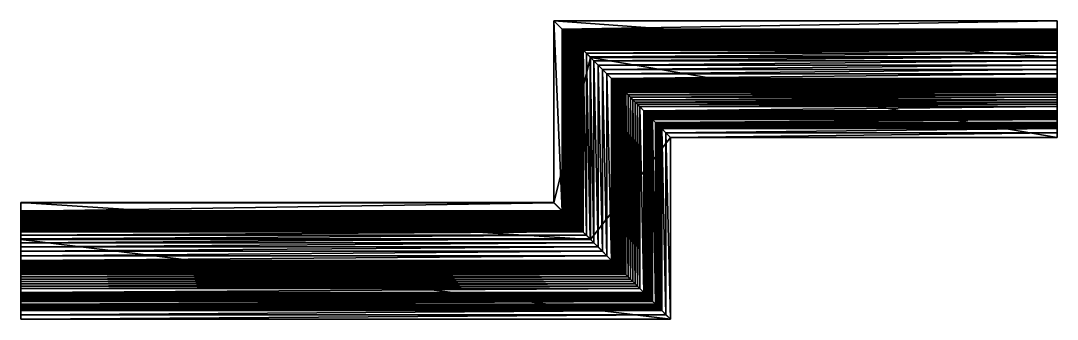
# Model space of a CAD drawing. Header units: inches. Extents: x -623 to 623, y -179 to 179.
import ezdxf

# ---------------------------------------------------------------- set-up
doc = ezdxf.new("R2010")
doc.units = ezdxf.units.IN
doc.header["$MEASUREMENT"] = 0
doc.layers.add('Layer 1', color=7, linetype='Continuous')

# ---------------------------------------------------------------- blocks, each defined once
blk = doc.blocks.new('Karniz_013')
at = {"color": 9, "true_color": 0xc0c0c0}
mesh = blk.add_polyface(dxfattribs=at)
corners = [(17.9, -39.3, -100), (17.8, -39.2, 55.9), (17.8, 179.4, 55.9), (27.9, -49.3, -100), (17.9, 179.3, -100), (27.8, -49.2, -98.3), (27.9, 169.3, -100), (27.9, -49.3, -96.7), (27.8, 169.4, -98.3), (28.3, -49.6, -95.3), (27.9, 169.3, -96.7), (28.8, -50.1, -94.1), (28.2, 169, -95.3), (29.5, -50.8, -93.1), (28.7, 168.5, -94.1), (30.4, -51.8, -92.4), (29.4, 167.8, -93.1), (31.5, -52.9, -91.8), (30.4, 166.8, -92.4), (32.9, -54.3, -91.5), (31.5, 165.7, -91.8), (32.9, -54.3, -85.5), (32.9, 164.3, -91.5), (37.9, -59.3, -85.5), (32.9, 164.3, -85.5), (37.9, -59.3, -80.5), (37.9, 159.3, -85.5), (39.5, -60.8, -80.5), (37.9, 159.3, -80.5), (40.7, -62.1, -80.1), (39.5, 157.8, -80.5), (41.7, -63.1, -79.5), (40.7, 156.5, -80.1), (41.4, -62.7, -52.5), (41.6, -63, -53), (41.6, 155.6, -53), (41.1, -62.5, -52), (41.3, 155.9, -52.5), (40.8, -62.2, -51.4), (41.1, 156.1, -52), (40.6, -62, -50.9), (40.8, 156.4, -51.4), (40.3, -61.7, -50.3), (40.6, 156.7, -50.9), (40.1, -61.4, -49.8), (40.3, 156.9, -50.3), (39.8, -61.2, -49.2), (40, 157.2, -49.8), (39.6, -61, -48.7), (39.8, 157.4, -49.2), (39.3, -60.7, -48.1), (39.6, 157.7, -48.7), (39.1, -60.5, -47.6), (39.3, 157.9, -48.1), (36.8, -58.1, -41.3), (39.1, 158.1, -47.6), (34.9, -56.3, -34.6), (36.7, 160.5, -41.3), (33.4, -54.8, -27.7), (34.9, 162.4, -34.6), (32.4, -53.8, -20.7), (33.4, 163.8, -27.7), (31.7, -53.1, -13.5), (32.4, 164.8, -20.7), (31.5, -52.9, -6.4), (31.7, 165.5, -13.5), (31.6, -53, 0.8), (31.5, 165.7, -6.4), (32, -53.5, 7.8), (31.6, 165.6, 0.8), (32.8, -54.2, 14.7), (32, 165.2, 7.8), (33.9, -55.3, 21.3), (32.8, 164.4, 14.7), (35.3, -56.7, 27.6), (33.9, 163.3, 21.3), (36.9, -58.3, 33.6), (35.3, 162, 27.6), (38.8, -60.2, 39.1), (36.9, 160.3, 33.6), (40.9, -62.3, 44.1), (38.8, 158.4, 39.1), (43.2, -64.6, 48.4), (40.9, 156.3, 44.1)]
mesh.append_faces([[corners[k] for k in face] for face in [(0, 1, 2), (3, 0, 4), (5, 3, 6), (7, 5, 8), (9, 7, 10), (11, 9, 12), (13, 11, 14), (15, 13, 16), (17, 15, 18), (19, 17, 20), (21, 19, 22), (23, 21, 24), (25, 23, 26), (27, 25, 28), (29, 27, 30), (31, 29, 32), (33, 34, 35), (36, 33, 37), (38, 36, 39), (40, 38, 41), (42, 40, 43), (44, 42, 45), (46, 44, 47), (48, 46, 49), (50, 48, 51), (52, 50, 53), (54, 52, 55), (56, 54, 57), (58, 56, 59), (60, 58, 61), (62, 60, 63), (64, 62, 65), (66, 64, 67), (68, 66, 69), (70, 68, 71), (72, 70, 73), (74, 72, 75), (76, 74, 77), (78, 76, 79), (80, 78, 81), (82, 80, 83)]], dxfattribs={"color": 9})
mesh = blk.add_polyface(dxfattribs=at)
corners = [(62, 135.2, 100), (17.8, 179.4, 55.9), (17.8, -39.2, 55.9), (17.9, 179.3, -100), (17.9, -39.3, -100), (27.9, 169.3, -100), (27.9, -49.3, -100), (27.8, 169.4, -98.3), (27.8, -49.2, -98.3), (27.9, 169.3, -96.7), (27.9, -49.3, -96.7), (28.2, 169, -95.3), (28.3, -49.6, -95.3), (28.7, 168.5, -94.1), (28.8, -50.1, -94.1), (29.4, 167.8, -93.1), (29.5, -50.8, -93.1), (30.4, 166.8, -92.4), (30.4, -51.8, -92.4), (31.5, 165.7, -91.8), (31.5, -52.9, -91.8), (32.9, 164.3, -91.5), (32.9, -54.3, -91.5), (32.9, 164.3, -85.5), (32.9, -54.3, -85.5), (37.9, 159.3, -85.5), (37.9, -59.3, -85.5), (37.9, 159.3, -80.5), (37.9, -59.3, -80.5), (39.5, 157.8, -80.5), (39.5, -60.8, -80.5), (40.7, 156.5, -80.1), (40.7, -62.1, -80.1), (41.7, 155.5, -79.5), (41.7, -63.1, -79.5), (41.9, 155.3, -53.5), (41.6, 155.6, -53), (41.6, -63, -53), (41.3, 155.9, -52.5), (41.4, -62.7, -52.5), (41.1, 156.1, -52), (41.1, -62.5, -52), (40.8, 156.4, -51.4), (40.8, -62.2, -51.4), (40.6, 156.7, -50.9), (40.6, -62, -50.9), (40.3, 156.9, -50.3), (40.3, -61.7, -50.3), (40, 157.2, -49.8), (40.1, -61.4, -49.8), (39.8, 157.4, -49.2), (39.8, -61.2, -49.2), (39.6, 157.7, -48.7), (39.6, -61, -48.7), (39.3, 157.9, -48.1), (39.3, -60.7, -48.1), (39.1, 158.1, -47.6), (39.1, -60.5, -47.6), (36.7, 160.5, -41.3), (36.8, -58.1, -41.3), (34.9, 162.4, -34.6), (34.9, -56.3, -34.6), (33.4, 163.8, -27.7), (33.4, -54.8, -27.7), (32.4, 164.8, -20.7), (32.4, -53.8, -20.7), (31.7, 165.5, -13.5), (31.7, -53.1, -13.5), (31.5, 165.7, -6.4), (31.5, -52.9, -6.4), (31.6, 165.6, 0.8), (31.6, -53, 0.8), (32, 165.2, 7.8), (32, -53.5, 7.8), (32.8, 164.4, 14.7), (32.8, -54.2, 14.7), (33.9, 163.3, 21.3), (33.9, -55.3, 21.3), (35.3, 162, 27.6), (35.3, -56.7, 27.6), (36.9, 160.3, 33.6), (36.9, -58.3, 33.6), (38.8, 158.4, 39.1), (38.8, -60.2, 39.1), (40.9, 156.3, 44.1), (40.9, -62.3, 44.1)]
mesh.append_faces([[corners[k] for k in face] for face in [(0, 1, 2), (1, 3, 4), (3, 5, 6), (5, 7, 8), (7, 9, 10), (9, 11, 12), (11, 13, 14), (13, 15, 16), (15, 17, 18), (17, 19, 20), (19, 21, 22), (21, 23, 24), (23, 25, 26), (25, 27, 28), (27, 29, 30), (29, 31, 32), (31, 33, 34), (35, 36, 37), (36, 38, 39), (38, 40, 41), (40, 42, 43), (42, 44, 45), (44, 46, 47), (46, 48, 49), (48, 50, 51), (50, 52, 53), (52, 54, 55), (54, 56, 57), (56, 58, 59), (58, 60, 61), (60, 62, 63), (62, 64, 65), (64, 66, 67), (66, 68, 69), (68, 70, 71), (70, 72, 73), (72, 74, 75), (74, 76, 77), (76, 78, 79), (78, 80, 81), (80, 82, 83), (82, 84, 85)]], dxfattribs={"color": 9})
mesh = blk.add_polyface(dxfattribs=at)
corners = [(17.9, 179.3, -100), (17.8, 179.4, 55.9), (622.7, 179.4, 55.9), (27.9, 169.3, -100), (622.7, 179.3, -100), (27.8, 169.4, -98.3), (622.7, 169.3, -100), (27.9, 169.3, -96.7), (622.7, 169.4, -98.3), (28.2, 169, -95.3), (622.7, 169.3, -96.7), (28.7, 168.5, -94.1), (622.7, 169, -95.3), (29.4, 167.8, -93.1), (622.7, 168.5, -94.1), (30.4, 166.8, -92.4), (622.7, 167.8, -93.1), (31.5, 165.7, -91.8), (622.7, 166.8, -92.4), (32.9, 164.3, -91.5), (622.7, 165.7, -91.8), (32.9, 164.3, -85.5), (622.7, 164.3, -91.5), (37.9, 159.3, -85.5), (622.7, 164.3, -85.5), (37.9, 159.3, -80.5), (622.7, 159.3, -85.5), (39.5, 157.8, -80.5), (622.7, 159.3, -80.5), (36.7, 160.5, -41.3), (39.1, 158.1, -47.6), (622.7, 158.1, -47.6), (34.9, 162.4, -34.6), (622.7, 160.5, -41.3), (33.4, 163.8, -27.7), (622.7, 162.4, -34.6), (32.4, 164.8, -20.7), (622.7, 163.8, -27.7), (31.7, 165.5, -13.5), (622.7, 164.8, -20.7), (31.5, 165.7, -6.4), (622.7, 165.5, -13.5), (31.6, 165.6, 0.8), (622.7, 165.7, -6.4), (32, 165.2, 7.8), (622.7, 165.6, 0.8), (32.8, 164.4, 14.7), (622.7, 165.2, 7.8), (33.9, 163.3, 21.3), (622.7, 164.4, 14.7), (35.3, 162, 27.6), (622.7, 163.3, 21.3), (36.9, 160.3, 33.6), (622.7, 162, 27.6), (38.8, 158.4, 39.1), (622.7, 160.3, 33.6), (52.2, 145.1, -62.9), (52.8, 144.4, -61.4), (52.8, -74.2, -61.4), (53.1, 144.1, -59.9), (53.1, -74.5, -59.9), (52.9, 144.3, -58.6), (52.9, -74.3, -58.6), (52.8, 144.4, -58.4), (52.9, -74.2, -58.4), (52.8, 144.5, -58.3), (52.8, -74.2, -58.3), (52.7, 144.6, -58.1), (52.7, -74.1, -58.1), (52.6, 144.7, -57.9), (52.6, -74, -57.9), (52.5, 144.8, -57.8), (52.5, -73.8, -57.8), (52.3, 144.9, -57.7), (52.3, -73.7, -57.7), (52.2, 145, -57.5), (52.2, -73.6, -57.5), (52.1, 145.2, -57.4), (52.1, -73.5, -57.4), (51.9, 145.3, -57.3), (51.9, -73.3, -57.3), (52.9, 144.4, 61.1), (56.9, 140.3, 65.2), (56.9, -78.3, 65.2), (61.3, 135.9, 69.1), (61.3, -82.7, 69.1)]
mesh.append_faces([[corners[k] for k in face] for face in [(0, 1, 2), (3, 0, 4), (5, 3, 6), (7, 5, 8), (9, 7, 10), (11, 9, 12), (13, 11, 14), (15, 13, 16), (17, 15, 18), (19, 17, 20), (21, 19, 22), (23, 21, 24), (25, 23, 26), (27, 25, 28), (29, 30, 31), (32, 29, 33), (34, 32, 35), (36, 34, 37), (38, 36, 39), (40, 38, 41), (42, 40, 43), (44, 42, 45), (46, 44, 47), (48, 46, 49), (50, 48, 51), (52, 50, 53), (54, 52, 55), (56, 57, 58), (57, 59, 60), (59, 61, 62), (61, 63, 64), (63, 65, 66), (65, 67, 68), (67, 69, 70), (69, 71, 72), (71, 73, 74), (73, 75, 76), (75, 77, 78), (77, 79, 80), (81, 82, 83), (82, 84, 85)]], dxfattribs={"color": 9})
mesh = blk.add_polyface(dxfattribs=at)
corners = [(17.8, 179.4, 55.9), (62, 135.2, 100), (622.7, 135.2, 100), (40.7, 156.5, -80.1), (39.5, 157.8, -80.5), (622.7, 157.8, -80.5), (41.7, 155.5, -79.5), (622.7, 156.5, -80.1), (42.5, 154.7, -78.7), (622.7, 155.5, -79.5), (43.1, 154.1, -77.8), (622.7, 154.7, -78.7), (43.5, 153.7, -76.7), (622.7, 154.1, -77.8), (43.9, 153.3, -74.1), (622.7, 153.7, -76.7), (45.9, 151.3, -74), (622.7, 153.3, -74.1), (45.9, 151.3, -72.5), (622.7, 151.3, -74), (46.1, 151.1, -71), (622.7, 151.3, -72.5), (46.1, 151.1, -70.8), (622.7, 151.1, -71), (46.2, 151, -70.6), (622.7, 151.1, -70.8), (46.3, 150.9, -70.4), (622.7, 151, -70.6), (46.3, 150.9, -70.1), (622.7, 150.9, -70.4), (46.4, 150.8, -69.9), (622.7, 150.9, -70.1), (46.5, 150.7, -69.7), (622.7, 150.8, -69.9), (46.6, 150.6, -69.5), (622.7, 150.7, -69.7), (46.7, 150.5, -69.3), (622.7, 150.6, -69.5), (46.8, 150.4, -69.1), (622.7, 150.5, -69.3), (46.9, 150.3, -68.8), (622.7, 150.4, -69.1), (47, 150.2, -68.6), (622.7, 150.3, -68.8), (48.4, 148.8, -66.8), (622.7, 150.2, -68.6), (51.1, 146.1, -64.3), (622.7, 148.8, -66.8), (49.6, 147.7, -56.6), (49.8, 147.5, -56.6), (622.7, 147.5, -56.6), (45.9, 151.3, -56.6), (622.7, 147.7, -56.6), (45.9, 151.3, -53.5), (622.7, 151.3, -56.6), (41.9, 155.3, -53.5), (622.7, 151.3, -53.5), (41.6, 155.6, -53), (622.7, 155.3, -53.5), (41.3, 155.9, -52.5), (622.7, 155.6, -53), (41.1, 156.1, -52), (622.7, 155.9, -52.5), (40.8, 156.4, -51.4), (622.7, 156.1, -52), (40.6, 156.7, -50.9), (622.7, 156.4, -51.4), (40.3, 156.9, -50.3), (622.7, 156.7, -50.9), (40, 157.2, -49.8), (622.7, 156.9, -50.3), (39.8, 157.4, -49.2), (622.7, 157.2, -49.8), (39.6, 157.7, -48.7), (622.7, 157.4, -49.2), (39.3, 157.9, -48.1), (622.7, 157.7, -48.7), (39.1, 158.1, -47.6), (622.7, 157.9, -48.1), (40.9, 156.3, 44.1), (38.8, 158.4, 39.1), (622.7, 158.4, 39.1), (43.2, 154, 48.4), (622.7, 156.3, 44.1), (46, 151.3, 52.7), (622.7, 154, 48.4), (49.2, 148, 56.9), (622.7, 151.3, 52.7)]
mesh.append_faces([[corners[k] for k in face] for face in [(0, 1, 2), (3, 4, 5), (6, 3, 7), (8, 6, 9), (10, 8, 11), (12, 10, 13), (14, 12, 15), (16, 14, 17), (18, 16, 19), (20, 18, 21), (22, 20, 23), (24, 22, 25), (26, 24, 27), (28, 26, 29), (30, 28, 31), (32, 30, 33), (34, 32, 35), (36, 34, 37), (38, 36, 39), (40, 38, 41), (42, 40, 43), (44, 42, 45), (46, 44, 47), (48, 49, 50), (51, 48, 52), (53, 51, 54), (55, 53, 56), (57, 55, 58), (59, 57, 60), (61, 59, 62), (63, 61, 64), (65, 63, 66), (67, 65, 68), (69, 67, 70), (71, 69, 72), (73, 71, 74), (75, 73, 76), (77, 75, 78), (79, 80, 81), (82, 79, 83), (84, 82, 85), (86, 84, 87)]], dxfattribs={"color": 9})
mesh = blk.add_polyface(dxfattribs=at)
corners = [(622.7, 135.2, 100), (622.7, 179.4, 55.9), (17.8, 179.4, 55.9), (622.7, 179.3, -100), (17.9, 179.3, -100), (622.7, 169.3, -100), (27.9, 169.3, -100), (622.7, 169.4, -98.3), (27.8, 169.4, -98.3), (622.7, 169.3, -96.7), (27.9, 169.3, -96.7), (622.7, 169, -95.3), (28.2, 169, -95.3), (622.7, 168.5, -94.1), (28.7, 168.5, -94.1), (622.7, 167.8, -93.1), (29.4, 167.8, -93.1), (622.7, 166.8, -92.4), (30.4, 166.8, -92.4), (622.7, 165.7, -91.8), (31.5, 165.7, -91.8), (622.7, 164.3, -91.5), (32.9, 164.3, -91.5), (622.7, 164.3, -85.5), (32.9, 164.3, -85.5), (622.7, 159.3, -85.5), (37.9, 159.3, -85.5), (622.7, 159.3, -80.5), (37.9, 159.3, -80.5), (622.7, 157.8, -80.5), (39.5, 157.8, -80.5), (622.7, 156.5, -80.1), (40.7, 156.5, -80.1), (622.7, 155.5, -79.5), (41.7, 155.5, -79.5), (622.7, 155.6, -53), (622.7, 155.9, -52.5), (41.3, 155.9, -52.5), (622.7, 156.1, -52), (41.1, 156.1, -52), (622.7, 156.4, -51.4), (40.8, 156.4, -51.4), (622.7, 156.7, -50.9), (40.6, 156.7, -50.9), (622.7, 156.9, -50.3), (40.3, 156.9, -50.3), (622.7, 157.2, -49.8), (40, 157.2, -49.8), (622.7, 157.4, -49.2), (39.8, 157.4, -49.2), (622.7, 157.7, -48.7), (39.6, 157.7, -48.7), (622.7, 157.9, -48.1), (39.3, 157.9, -48.1), (622.7, 158.1, -47.6), (39.1, 158.1, -47.6), (622.7, 160.5, -41.3), (36.7, 160.5, -41.3), (622.7, 162.4, -34.6), (34.9, 162.4, -34.6), (622.7, 163.8, -27.7), (33.4, 163.8, -27.7), (622.7, 164.8, -20.7), (32.4, 164.8, -20.7), (622.7, 165.5, -13.5), (31.7, 165.5, -13.5), (622.7, 165.7, -6.4), (31.5, 165.7, -6.4), (622.7, 165.6, 0.8), (31.6, 165.6, 0.8), (622.7, 165.2, 7.8), (32, 165.2, 7.8), (622.7, 164.4, 14.7), (32.8, 164.4, 14.7), (622.7, 163.3, 21.3), (33.9, 163.3, 21.3), (622.7, 162, 27.6), (35.3, 162, 27.6), (622.7, 160.3, 33.6), (36.9, 160.3, 33.6), (622.7, 158.4, 39.1), (38.8, 158.4, 39.1), (622.7, 156.3, 44.1), (40.9, 156.3, 44.1)]
mesh.append_faces([[corners[k] for k in face] for face in [(0, 1, 2), (1, 3, 4), (3, 5, 6), (5, 7, 8), (7, 9, 10), (9, 11, 12), (11, 13, 14), (13, 15, 16), (15, 17, 18), (17, 19, 20), (19, 21, 22), (21, 23, 24), (23, 25, 26), (25, 27, 28), (27, 29, 30), (29, 31, 32), (31, 33, 34), (35, 36, 37), (36, 38, 39), (38, 40, 41), (40, 42, 43), (42, 44, 45), (44, 46, 47), (46, 48, 49), (48, 50, 51), (50, 52, 53), (52, 54, 55), (54, 56, 57), (56, 58, 59), (58, 60, 61), (60, 62, 63), (62, 64, 65), (64, 66, 67), (66, 68, 69), (68, 70, 71), (70, 72, 73), (72, 74, 75), (74, 76, 77), (76, 78, 79), (78, 80, 81), (80, 82, 83)]], dxfattribs={"color": 9})
mesh = blk.add_polyface(dxfattribs=at)
corners = [(622.7, 135.2, 100), (622.7, 51.5, 81.4), (622.7, 53, 81.1), (622.7, 54.2, 80.5), (622.7, 55.3, 79.7), (622.7, 56.1, 78.6), (622.7, 56.7, 77.3), (622.7, 57.1, 75.7), (622.7, 71.2, 78.9), (622.7, 169.4, -98.3), (622.7, 169.3, -100), (622.7, 179.3, -100), (622.7, 179.4, 55.9), (622.7, 169.3, -96.7), (622.7, 169, -95.3), (622.7, 168.5, -94.1), (622.7, 167.8, -93.1), (622.7, 166.8, -92.4), (622.7, 165.7, -91.8), (622.7, 164.3, -91.5), (622.7, 164.3, -85.5), (622.7, 159.3, -80.5), (622.7, 159.3, -85.5), (622.7, 157.8, -80.5), (622.7, 156.5, -80.1), (622.7, 155.5, -79.5), (622.7, 154.7, -78.7), (622.7, 151.3, -72.5), (622.7, 151.3, -74), (622.7, 153.3, -74.1), (622.7, 151.1, -71), (622.7, 151.1, -70.8), (622.7, 151, -70.6), (622.7, 144.3, -58.6), (622.7, 144.1, -59.9), (622.7, 144.4, -61.4), (622.7, 144.4, -58.4), (622.7, 144.5, -58.3), (622.7, 144.6, -58.1), (622.7, 144.7, -57.9), (622.7, 144.8, -57.8), (622.7, 144.9, -57.7), (622.7, 145, -57.5), (622.7, 145.2, -57.4), (622.7, 145.3, -57.3), (622.7, 145.5, -57.2), (622.7, 145.6, -57.1), (622.7, 145.8, -57), (622.7, 146, -56.9), (622.7, 146.1, -56.9)]
mesh.append_faces([[corners[k] for k in face] for face in [(0, 1, 2), (0, 2, 3), (0, 3, 4), (0, 4, 5), (0, 5, 6), (0, 6, 7), (0, 7, 8), (9, 10, 11), (9, 11, 12), (13, 9, 12), (14, 13, 12), (15, 14, 12), (16, 15, 12), (17, 16, 12), (18, 17, 12), (19, 18, 12), (20, 19, 12), (21, 22, 20), (21, 20, 12), (23, 21, 12), (24, 23, 12), (25, 24, 12), (26, 25, 12), (27, 28, 29), (30, 27, 29), (31, 30, 29), (32, 31, 29), (33, 34, 35), (36, 33, 35), (37, 36, 35), (38, 37, 35), (39, 38, 35), (40, 39, 35), (41, 40, 35), (42, 41, 35), (43, 42, 35), (44, 43, 35), (45, 44, 35), (46, 45, 35), (47, 46, 35), (48, 47, 35), (49, 48, 35)]], dxfattribs={"color": 9})
mesh = blk.add_polyface(dxfattribs=at)
corners = [(622.7, 146.3, -56.8), (622.7, 146.1, -56.9), (622.7, 144.4, -61.4), (622.7, 146.5, -56.8), (622.7, 146.7, -56.7), (622.7, 146.9, -56.7), (622.7, 145.1, -62.9), (622.7, 147.1, -56.6), (622.7, 147.3, -56.6), (622.7, 147.5, -56.6), (622.7, 147.7, -56.6), (622.7, 151.3, -56.6), (622.7, 146.1, -64.3), (622.7, 148.8, -66.8), (622.7, 150.2, -68.6), (622.7, 155.3, -53.5), (622.7, 150.3, -68.8), (622.7, 150.4, -69.1), (622.7, 150.5, -69.3), (622.7, 150.6, -69.5), (622.7, 135.9, 69.1), (622.7, 140.3, 65.2), (622.7, 179.4, 55.9), (622.7, 131.2, 72.7), (622.7, 126.2, 76), (622.7, 121, 78.9), (622.7, 135.2, 100), (622.7, 115.6, 81.3), (622.7, 110.1, 83.1), (622.7, 108.6, 83.5), (622.7, 107, 83.9), (622.7, 105.5, 84.2), (622.7, 104, 84.4), (622.7, 102.4, 84.6), (622.7, 100.8, 84.8), (622.7, 99.3, 84.9), (622.7, 97.7, 84.9), (622.7, 96.2, 84.9), (622.7, 94.6, 84.8), (622.7, 93, 84.7), (622.7, 90.2, 84.3), (622.7, 87.4, 83.7), (622.7, 84.5, 82.9), (622.7, 71.2, 78.9), (622.7, 81.7, 81.8), (622.7, 79, 80.5)]
mesh.append_faces([[corners[k] for k in face] for face in [(0, 1, 2), (3, 0, 2), (4, 3, 2), (5, 4, 2), (5, 2, 6), (7, 5, 6), (8, 7, 6), (9, 8, 6), (10, 9, 6), (11, 10, 6), (11, 6, 12), (11, 12, 13), (11, 13, 14), (15, 14, 16), (15, 16, 17), (15, 17, 18), (15, 18, 19), (20, 21, 22), (23, 20, 22), (24, 23, 22), (25, 24, 22), (25, 22, 26), (27, 25, 26), (28, 27, 26), (29, 28, 26), (30, 29, 26), (31, 30, 26), (32, 31, 26), (33, 32, 26), (34, 33, 26), (35, 34, 26), (36, 35, 26), (37, 36, 26), (38, 37, 26), (39, 38, 26), (40, 39, 26), (41, 40, 26), (42, 41, 26), (42, 26, 43), (44, 42, 43), (44, 43, 45)]], dxfattribs={"color": 9})
mesh = blk.add_polyface(dxfattribs=at)
corners = [(622.7, 155.3, -53.5), (622.7, 151.3, -53.5), (622.7, 151.3, -56.6), (622.7, 150.2, -68.6), (622.7, 150.6, -69.5), (622.7, 150.7, -69.7), (622.7, 150.8, -69.9), (622.7, 150.9, -70.1), (622.7, 150.9, -70.4), (622.7, 151, -70.6), (622.7, 153.3, -74.1), (622.7, 155.6, -53), (622.7, 155.9, -52.5), (622.7, 156.1, -52), (622.7, 156.4, -51.4), (622.7, 156.7, -50.9), (622.7, 153.7, -76.7), (622.7, 154.1, -77.8), (622.7, 154.7, -78.7), (622.7, 156.9, -50.3), (622.7, 157.2, -49.8), (622.7, 157.4, -49.2), (622.7, 157.7, -48.7), (622.7, 157.9, -48.1), (622.7, 158.1, -47.6), (622.7, 160.5, -41.3), (622.7, 162.4, -34.6), (622.7, 163.8, -27.7), (622.7, 179.4, 55.9), (622.7, 164.8, -20.7), (622.7, 165.5, -13.5), (622.7, 165.7, -6.4), (622.7, 165.6, 0.8), (622.7, 165.2, 7.8), (622.7, 164.4, 14.7), (622.7, 163.3, 21.3), (622.7, 162, 27.6), (622.7, 160.3, 33.6), (622.7, 158.4, 39.1), (622.7, 156.3, 44.1), (622.7, 154, 48.4), (622.7, 151.3, 52.7), (622.7, 148, 56.9), (622.7, 144.4, 61.1), (622.7, 140.3, 65.2)]
mesh.append_faces([[corners[k] for k in face] for face in [(0, 1, 2), (0, 2, 3), (0, 4, 5), (0, 5, 6), (0, 6, 7), (0, 7, 8), (0, 8, 9), (0, 9, 10), (11, 0, 10), (12, 11, 10), (13, 12, 10), (14, 13, 10), (15, 14, 10), (15, 10, 16), (15, 16, 17), (15, 17, 18), (19, 15, 18), (20, 19, 18), (21, 20, 18), (22, 21, 18), (23, 22, 18), (24, 23, 18), (25, 24, 18), (26, 25, 18), (27, 26, 18), (27, 18, 28), (29, 27, 28), (30, 29, 28), (31, 30, 28), (32, 31, 28), (33, 32, 28), (34, 33, 28), (35, 34, 28), (36, 35, 28), (37, 36, 28), (38, 37, 28), (39, 38, 28), (40, 39, 28), (41, 40, 28), (42, 41, 28), (43, 42, 28), (44, 43, 28)]], dxfattribs={"color": 9})
mesh = blk.add_polyface(dxfattribs=at)
corners = [(17.8, -39.2, 55.9), (62, -83.4, 100), (62, 135.2, 100), (42.5, -63.9, -78.7), (41.7, -63.1, -79.5), (41.7, 155.5, -79.5), (43.1, -64.5, -77.8), (42.5, 154.7, -78.7), (43.5, -64.9, -76.7), (43.1, 154.1, -77.8), (43.9, -65.3, -74.1), (43.5, 153.7, -76.7), (45.9, -67.3, -74), (43.9, 153.3, -74.1), (45.9, -67.3, -72.5), (45.9, 151.3, -74), (46.1, -67.5, -71), (45.9, 151.3, -72.5), (46.2, -67.5, -70.8), (46.1, 151.1, -71), (46.2, -67.6, -70.6), (46.1, 151.1, -70.8), (46.3, -67.7, -70.4), (46.2, 151, -70.6), (46.4, -67.7, -70.1), (46.3, 150.9, -70.4), (46.4, -67.8, -69.9), (46.3, 150.9, -70.1), (46.5, -67.9, -69.7), (46.4, 150.8, -69.9), (46.6, -68, -69.5), (46.5, 150.7, -69.7), (46.7, -68.1, -69.3), (46.6, 150.6, -69.5), (46.8, -68.2, -69.1), (46.7, 150.5, -69.3), (46.9, -68.3, -68.8), (46.8, 150.4, -69.1), (47, -68.4, -68.6), (46.9, 150.3, -68.8), (48.4, -69.8, -66.8), (47, 150.2, -68.6), (51.2, -72.5, -64.3), (48.4, 148.8, -66.8), (52.2, -73.6, -62.9), (51.1, 146.1, -64.3), (51.8, -73.2, -57.2), (51.9, -73.3, -57.3), (51.9, 145.3, -57.3), (51.6, -73, -57.1), (51.8, 145.5, -57.2), (51.4, -72.8, -57), (51.6, 145.6, -57.1), (51.3, -72.6, -56.9), (51.4, 145.8, -57), (51.1, -72.5, -56.9), (51.3, 146, -56.9), (50.9, -72.3, -56.8), (51.1, 146.1, -56.9), (50.7, -72.1, -56.8), (50.9, 146.3, -56.8), (50.5, -71.9, -56.7), (50.7, 146.5, -56.8), (50.3, -71.7, -56.7), (50.5, 146.7, -56.7), (50.2, -71.5, -56.6), (50.3, 146.9, -56.7), (50, -71.3, -56.6), (50.1, 147.1, -56.6), (49.8, -71.2, -56.6), (50, 147.3, -56.6), (49.6, -71, -56.6), (49.8, 147.5, -56.6), (45.9, -67.3, -56.6), (49.6, 147.7, -56.6), (45.9, -67.3, -53.5), (45.9, 151.3, -56.6), (41.9, -63.3, -53.5), (45.9, 151.3, -53.5), (41.6, -63, -53), (41.9, 155.3, -53.5), (46, -67.4, 52.7), (43.2, -64.6, 48.4), (43.2, 154, 48.4), (49.2, -70.6, 56.9), (46, 151.3, 52.7), (52.8, -74.3, 61.1), (49.2, 148, 56.9)]
mesh.append_faces([[corners[k] for k in face] for face in [(0, 1, 2), (3, 4, 5), (6, 3, 7), (8, 6, 9), (10, 8, 11), (12, 10, 13), (14, 12, 15), (16, 14, 17), (18, 16, 19), (20, 18, 21), (22, 20, 23), (24, 22, 25), (26, 24, 27), (28, 26, 29), (30, 28, 31), (32, 30, 33), (34, 32, 35), (36, 34, 37), (38, 36, 39), (40, 38, 41), (42, 40, 43), (44, 42, 45), (46, 47, 48), (49, 46, 50), (51, 49, 52), (53, 51, 54), (55, 53, 56), (57, 55, 58), (59, 57, 60), (61, 59, 62), (63, 61, 64), (65, 63, 66), (67, 65, 68), (69, 67, 70), (71, 69, 72), (73, 71, 74), (75, 73, 76), (77, 75, 78), (79, 77, 80), (81, 82, 83), (84, 81, 85), (86, 84, 87)]], dxfattribs={"color": 9})
mesh = blk.add_polyface(dxfattribs=at)
corners = [(41.7, 155.5, -79.5), (42.5, 154.7, -78.7), (42.5, -63.9, -78.7), (43.1, 154.1, -77.8), (43.1, -64.5, -77.8), (43.5, 153.7, -76.7), (43.5, -64.9, -76.7), (43.9, 153.3, -74.1), (43.9, -65.3, -74.1), (45.9, 151.3, -74), (45.9, -67.3, -74), (45.9, 151.3, -72.5), (45.9, -67.3, -72.5), (46.1, 151.1, -71), (46.1, -67.5, -71), (46.1, 151.1, -70.8), (46.2, -67.5, -70.8), (46.2, 151, -70.6), (46.2, -67.6, -70.6), (46.3, 150.9, -70.4), (46.3, -67.7, -70.4), (46.3, 150.9, -70.1), (46.4, -67.7, -70.1), (46.4, 150.8, -69.9), (46.4, -67.8, -69.9), (46.5, 150.7, -69.7), (46.5, -67.9, -69.7), (46.6, 150.6, -69.5), (46.6, -68, -69.5), (46.7, 150.5, -69.3), (46.7, -68.1, -69.3), (46.8, 150.4, -69.1), (46.8, -68.2, -69.1), (46.9, 150.3, -68.8), (46.9, -68.3, -68.8), (47, 150.2, -68.6), (47, -68.4, -68.6), (48.4, 148.8, -66.8), (48.4, -69.8, -66.8), (51.1, 146.1, -64.3), (51.2, -72.5, -64.3), (52.2, 145.1, -62.9), (52.2, -73.6, -62.9), (51.9, 145.3, -57.3), (51.8, 145.5, -57.2), (51.8, -73.2, -57.2), (51.6, 145.6, -57.1), (51.6, -73, -57.1), (51.4, 145.8, -57), (51.4, -72.8, -57), (51.3, 146, -56.9), (51.3, -72.6, -56.9), (51.1, 146.1, -56.9), (51.1, -72.5, -56.9), (50.9, 146.3, -56.8), (50.9, -72.3, -56.8), (50.7, 146.5, -56.8), (50.7, -72.1, -56.8), (50.5, 146.7, -56.7), (50.5, -71.9, -56.7), (50.3, 146.9, -56.7), (50.3, -71.7, -56.7), (50.1, 147.1, -56.6), (50.2, -71.5, -56.6), (50, 147.3, -56.6), (50, -71.3, -56.6), (49.8, 147.5, -56.6), (49.8, -71.2, -56.6), (49.6, 147.7, -56.6), (49.6, -71, -56.6), (45.9, 151.3, -56.6), (45.9, -67.3, -56.6), (45.9, 151.3, -53.5), (45.9, -67.3, -53.5), (41.9, 155.3, -53.5), (41.9, -63.3, -53.5), (40.9, 156.3, 44.1), (43.2, 154, 48.4), (43.2, -64.6, 48.4), (46, 151.3, 52.7), (46, -67.4, 52.7), (49.2, 148, 56.9), (49.2, -70.6, 56.9), (52.9, 144.4, 61.1), (52.8, -74.3, 61.1)]
mesh.append_faces([[corners[k] for k in face] for face in [(0, 1, 2), (1, 3, 4), (3, 5, 6), (5, 7, 8), (7, 9, 10), (9, 11, 12), (11, 13, 14), (13, 15, 16), (15, 17, 18), (17, 19, 20), (19, 21, 22), (21, 23, 24), (23, 25, 26), (25, 27, 28), (27, 29, 30), (29, 31, 32), (31, 33, 34), (33, 35, 36), (35, 37, 38), (37, 39, 40), (39, 41, 42), (43, 44, 45), (44, 46, 47), (46, 48, 49), (48, 50, 51), (50, 52, 53), (52, 54, 55), (54, 56, 57), (56, 58, 59), (58, 60, 61), (60, 62, 63), (62, 64, 65), (64, 66, 67), (66, 68, 69), (68, 70, 71), (70, 72, 73), (72, 74, 75), (76, 77, 78), (77, 79, 80), (79, 81, 82), (81, 83, 84)]], dxfattribs={"color": 9})
mesh = blk.add_polyface(dxfattribs=at)
corners = [(622.7, 155.5, -79.5), (622.7, 154.7, -78.7), (42.5, 154.7, -78.7), (622.7, 154.1, -77.8), (43.1, 154.1, -77.8), (622.7, 153.7, -76.7), (43.5, 153.7, -76.7), (622.7, 153.3, -74.1), (43.9, 153.3, -74.1), (622.7, 151.3, -74), (45.9, 151.3, -74), (622.7, 151.3, -72.5), (45.9, 151.3, -72.5), (622.7, 151.1, -71), (46.1, 151.1, -71), (622.7, 151.1, -70.8), (46.1, 151.1, -70.8), (622.7, 151, -70.6), (46.2, 151, -70.6), (622.7, 150.9, -70.4), (46.3, 150.9, -70.4), (622.7, 150.9, -70.1), (46.3, 150.9, -70.1), (622.7, 150.8, -69.9), (46.4, 150.8, -69.9), (622.7, 150.7, -69.7), (46.5, 150.7, -69.7), (622.7, 150.6, -69.5), (46.6, 150.6, -69.5), (622.7, 150.5, -69.3), (46.7, 150.5, -69.3), (622.7, 150.4, -69.1), (46.8, 150.4, -69.1), (622.7, 150.3, -68.8), (46.9, 150.3, -68.8), (622.7, 150.2, -68.6), (47, 150.2, -68.6), (622.7, 148.8, -66.8), (48.4, 148.8, -66.8), (622.7, 146.1, -64.3), (51.1, 146.1, -64.3), (622.7, 145.3, -57.3), (622.7, 145.5, -57.2), (51.8, 145.5, -57.2), (622.7, 145.6, -57.1), (51.6, 145.6, -57.1), (622.7, 145.8, -57), (51.4, 145.8, -57), (622.7, 146, -56.9), (51.3, 146, -56.9), (622.7, 146.1, -56.9), (51.1, 146.1, -56.9), (622.7, 146.3, -56.8), (50.9, 146.3, -56.8), (622.7, 146.5, -56.8), (50.7, 146.5, -56.8), (622.7, 146.7, -56.7), (50.5, 146.7, -56.7), (622.7, 146.9, -56.7), (50.3, 146.9, -56.7), (622.7, 147.1, -56.6), (50.1, 147.1, -56.6), (622.7, 147.3, -56.6), (50, 147.3, -56.6), (622.7, 147.5, -56.6), (49.8, 147.5, -56.6), (622.7, 147.7, -56.6), (49.6, 147.7, -56.6), (622.7, 151.3, -56.6), (45.9, 151.3, -56.6), (622.7, 151.3, -53.5), (45.9, 151.3, -53.5), (622.7, 155.3, -53.5), (41.9, 155.3, -53.5), (622.7, 155.6, -53), (41.6, 155.6, -53), (622.7, 156.3, 44.1), (622.7, 154, 48.4), (43.2, 154, 48.4), (622.7, 151.3, 52.7), (46, 151.3, 52.7), (622.7, 148, 56.9), (49.2, 148, 56.9), (158, 39.2, 99.9), (158, 39.2, 90.9), (622.7, 39.2, 90.9)]
mesh.append_faces([[corners[k] for k in face] for face in [(0, 1, 2), (1, 3, 4), (3, 5, 6), (5, 7, 8), (7, 9, 10), (9, 11, 12), (11, 13, 14), (13, 15, 16), (15, 17, 18), (17, 19, 20), (19, 21, 22), (21, 23, 24), (23, 25, 26), (25, 27, 28), (27, 29, 30), (29, 31, 32), (31, 33, 34), (33, 35, 36), (35, 37, 38), (37, 39, 40), (41, 42, 43), (42, 44, 45), (44, 46, 47), (46, 48, 49), (48, 50, 51), (50, 52, 53), (52, 54, 55), (54, 56, 57), (56, 58, 59), (58, 60, 61), (60, 62, 63), (62, 64, 65), (64, 66, 67), (66, 68, 69), (68, 70, 71), (70, 72, 73), (72, 74, 75), (76, 77, 78), (77, 79, 80), (79, 81, 82), (83, 84, 85)]], dxfattribs={"color": 9})
mesh = blk.add_polyface(dxfattribs=at)
corners = [(52.2, 145.1, -62.9), (51.1, 146.1, -64.3), (622.7, 146.1, -64.3), (52.8, 144.4, -61.4), (622.7, 145.1, -62.9), (53.1, 144.1, -59.9), (622.7, 144.4, -61.4), (52.9, 144.3, -58.6), (622.7, 144.1, -59.9), (52.8, 144.4, -58.4), (622.7, 144.3, -58.6), (52.8, 144.5, -58.3), (622.7, 144.4, -58.4), (52.7, 144.6, -58.1), (622.7, 144.5, -58.3), (52.6, 144.7, -57.9), (622.7, 144.6, -58.1), (52.5, 144.8, -57.8), (622.7, 144.7, -57.9), (52.3, 144.9, -57.7), (622.7, 144.8, -57.8), (52.2, 145, -57.5), (622.7, 144.9, -57.7), (52.1, 145.2, -57.4), (622.7, 145, -57.5), (51.9, 145.3, -57.3), (622.7, 145.2, -57.4), (51.8, 145.5, -57.2), (622.7, 145.3, -57.3), (51.6, 145.6, -57.1), (622.7, 145.5, -57.2), (51.4, 145.8, -57), (622.7, 145.6, -57.1), (51.3, 146, -56.9), (622.7, 145.8, -57), (51.1, 146.1, -56.9), (622.7, 146, -56.9), (50.9, 146.3, -56.8), (622.7, 146.1, -56.9), (50.7, 146.5, -56.8), (622.7, 146.3, -56.8), (50.5, 146.7, -56.7), (622.7, 146.5, -56.8), (50.3, 146.9, -56.7), (622.7, 146.7, -56.7), (50.1, 147.1, -56.6), (622.7, 146.9, -56.7), (50, 147.3, -56.6), (622.7, 147.1, -56.6), (49.8, 147.5, -56.6), (622.7, 147.3, -56.6), (52.9, 144.4, 61.1), (49.2, 148, 56.9), (622.7, 148, 56.9), (56.9, 140.3, 65.2), (622.7, 144.4, 61.1), (61.3, 135.9, 69.1), (622.7, 140.3, 65.2), (66, 131.2, 72.7), (622.7, 135.9, 69.1), (71, 126.2, 76), (622.7, 131.2, 72.7), (76.2, 121, 78.9), (622.7, 126.2, 76), (81.6, 115.6, 81.3), (622.7, 121, 78.9), (87.2, 110.1, 83.1), (622.7, 115.6, 81.3), (88.7, 108.6, 83.5), (622.7, 110.1, 83.1), (90.2, 107, 83.9), (622.7, 108.6, 83.5), (91.7, 105.5, 84.2), (622.7, 107, 83.9), (93.3, 104, 84.4), (622.7, 105.5, 84.2), (94.8, 102.4, 84.6), (622.7, 104, 84.4), (96.4, 100.8, 84.8), (622.7, 102.4, 84.6), (97.9, 99.3, 84.9), (622.7, 100.8, 84.8), (99.5, 97.7, 84.9), (622.7, 99.3, 84.9), (101.1, 96.2, 84.9), (622.7, 97.7, 84.9)]
mesh.append_faces([[corners[k] for k in face] for face in [(0, 1, 2), (3, 0, 4), (5, 3, 6), (7, 5, 8), (9, 7, 10), (11, 9, 12), (13, 11, 14), (15, 13, 16), (17, 15, 18), (19, 17, 20), (21, 19, 22), (23, 21, 24), (25, 23, 26), (27, 25, 28), (29, 27, 30), (31, 29, 32), (33, 31, 34), (35, 33, 36), (37, 35, 38), (39, 37, 40), (41, 39, 42), (43, 41, 44), (45, 43, 46), (47, 45, 48), (49, 47, 50), (51, 52, 53), (54, 51, 55), (56, 54, 57), (58, 56, 59), (60, 58, 61), (62, 60, 63), (64, 62, 65), (66, 64, 67), (68, 66, 69), (70, 68, 71), (72, 70, 73), (74, 72, 75), (76, 74, 77), (78, 76, 79), (80, 78, 81), (82, 80, 83), (84, 82, 85)]], dxfattribs={"color": 9})
mesh = blk.add_polyface(dxfattribs=at)
corners = [(622.7, 146.1, -64.3), (622.7, 145.1, -62.9), (52.2, 145.1, -62.9), (622.7, 144.4, -61.4), (52.8, 144.4, -61.4), (622.7, 144.1, -59.9), (53.1, 144.1, -59.9), (622.7, 144.3, -58.6), (52.9, 144.3, -58.6), (622.7, 144.4, -58.4), (52.8, 144.4, -58.4), (622.7, 144.5, -58.3), (52.8, 144.5, -58.3), (622.7, 144.6, -58.1), (52.7, 144.6, -58.1), (622.7, 144.7, -57.9), (52.6, 144.7, -57.9), (622.7, 144.8, -57.8), (52.5, 144.8, -57.8), (622.7, 144.9, -57.7), (52.3, 144.9, -57.7), (622.7, 145, -57.5), (52.2, 145, -57.5), (622.7, 145.2, -57.4), (52.1, 145.2, -57.4), (622.7, 145.3, -57.3), (51.9, 145.3, -57.3), (622.7, 148, 56.9), (622.7, 144.4, 61.1), (52.9, 144.4, 61.1), (622.7, 140.3, 65.2), (56.9, 140.3, 65.2), (622.7, 135.9, 69.1), (61.3, 135.9, 69.1), (622.7, 131.2, 72.7), (66, 131.2, 72.7), (622.7, 126.2, 76), (71, 126.2, 76), (622.7, 121, 78.9), (76.2, 121, 78.9), (622.7, 115.6, 81.3), (81.6, 115.6, 81.3), (622.7, 110.1, 83.1), (87.2, 110.1, 83.1), (622.7, 108.6, 83.5), (88.7, 108.6, 83.5), (622.7, 107, 83.9), (90.2, 107, 83.9), (622.7, 105.5, 84.2), (91.7, 105.5, 84.2), (622.7, 104, 84.4), (93.3, 104, 84.4), (622.7, 102.4, 84.6), (94.8, 102.4, 84.6), (622.7, 100.8, 84.8), (96.4, 100.8, 84.8), (622.7, 99.3, 84.9), (97.9, 99.3, 84.9), (622.7, 97.7, 84.9), (99.5, 97.7, 84.9), (622.7, 96.2, 84.9), (101.1, 96.2, 84.9), (622.7, 94.6, 84.8), (102.6, 94.6, 84.8), (622.7, 93, 84.7), (104.2, 93, 84.7), (622.7, 90.2, 84.3), (107, 90.2, 84.3), (622.7, 87.4, 83.7), (109.9, 87.4, 83.7), (622.7, 84.5, 82.9), (112.7, 84.5, 82.9), (622.7, 81.7, 81.8), (115.5, 81.7, 81.8), (622.7, 79, 80.5), (118.3, 79, 80.5), (622.7, 76.2, 78.9), (121, 76.2, 78.9), (622.7, 71.2, 78.9), (126, 71.2, 78.9), (622.7, 71.2, 73.9), (126, 71.2, 73.9), (622.7, 71.1, 72.6), (126.1, 71.1, 72.6), (622.7, 39.2, 99.9), (622.7, 135.2, 100), (62, 135.2, 100)]
mesh.append_faces([[corners[k] for k in face] for face in [(0, 1, 2), (1, 3, 4), (3, 5, 6), (5, 7, 8), (7, 9, 10), (9, 11, 12), (11, 13, 14), (13, 15, 16), (15, 17, 18), (17, 19, 20), (19, 21, 22), (21, 23, 24), (23, 25, 26), (27, 28, 29), (28, 30, 31), (30, 32, 33), (32, 34, 35), (34, 36, 37), (36, 38, 39), (38, 40, 41), (40, 42, 43), (42, 44, 45), (44, 46, 47), (46, 48, 49), (48, 50, 51), (50, 52, 53), (52, 54, 55), (54, 56, 57), (56, 58, 59), (58, 60, 61), (60, 62, 63), (62, 64, 65), (64, 66, 67), (66, 68, 69), (68, 70, 71), (70, 72, 73), (72, 74, 75), (74, 76, 77), (76, 78, 79), (78, 80, 81), (80, 82, 83), (84, 85, 86)]], dxfattribs={"color": 9})
mesh = blk.add_polyface(dxfattribs=at)
corners = [(52.8, -74.2, -61.4), (52.2, -73.6, -62.9), (52.2, 145.1, -62.9), (53.1, -74.5, -59.9), (52.8, 144.4, -61.4), (52.9, -74.3, -58.6), (53.1, 144.1, -59.9), (52.9, -74.2, -58.4), (52.9, 144.3, -58.6), (52.8, -74.2, -58.3), (52.8, 144.4, -58.4), (52.7, -74.1, -58.1), (52.8, 144.5, -58.3), (52.6, -74, -57.9), (52.7, 144.6, -58.1), (52.5, -73.8, -57.8), (52.6, 144.7, -57.9), (52.3, -73.7, -57.7), (52.5, 144.8, -57.8), (52.2, -73.6, -57.5), (52.3, 144.9, -57.7), (52.1, -73.5, -57.4), (52.2, 145, -57.5), (51.9, -73.3, -57.3), (52.1, 145.2, -57.4), (56.9, -78.3, 65.2), (52.8, -74.3, 61.1), (52.9, 144.4, 61.1), (61.3, 135.9, 69.1), (66, 131.2, 72.7), (66, -87.5, 72.7), (71, 126.2, 76), (71, -92.4, 76), (76.2, 121, 78.9), (76.2, -97.7, 78.9), (81.6, 115.6, 81.3), (81.6, -103, 81.3), (87.2, 110.1, 83.1), (87.1, -108.6, 83.1), (88.7, 108.6, 83.5), (88.6, -110.1, 83.5), (90.2, 107, 83.9), (90.2, -111.6, 83.9), (91.7, 105.5, 84.2), (91.7, -113.2, 84.2), (93.3, 104, 84.4), (93.2, -114.7, 84.4), (94.8, 102.4, 84.6), (94.8, -116.2, 84.6), (96.4, 100.8, 84.8), (96.4, -117.8, 84.8), (97.9, 99.3, 84.9), (97.9, -119.4, 84.9), (99.5, 97.7, 84.9), (99.5, -120.9, 84.9), (101.1, 96.2, 84.9), (101, -122.5, 84.9), (102.6, 94.6, 84.8), (102.6, -124.1, 84.8), (104.2, 93, 84.7), (104.2, -125.6, 84.7), (107, 90.2, 84.3), (107, -128.5, 84.3), (109.9, 87.4, 83.7), (109.8, -131.3, 83.7), (112.7, 84.5, 82.9), (112.7, -134.1, 82.9), (115.5, 81.7, 81.8), (115.5, -136.9, 81.8), (118.3, 79, 80.5), (118.2, -139.7, 80.5), (121, 76.2, 78.9), (121, -142.4, 78.9), (126, 71.2, 78.9), (126, -147.4, 78.9), (126, 71.2, 73.9), (126, -147.4, 73.9), (126.1, 71.1, 72.6), (126.1, -147.5, 72.6), (126.4, 70.8, 71.6), (126.4, -147.8, 71.6), (126.9, 70.3, 70.6), (126.9, -148.3, 70.6), (158, 39.2, 99.9), (62, 135.2, 100), (62, -83.4, 100)]
mesh.append_faces([[corners[k] for k in face] for face in [(0, 1, 2), (3, 0, 4), (5, 3, 6), (7, 5, 8), (9, 7, 10), (11, 9, 12), (13, 11, 14), (15, 13, 16), (17, 15, 18), (19, 17, 20), (21, 19, 22), (23, 21, 24), (25, 26, 27), (28, 29, 30), (29, 31, 32), (31, 33, 34), (33, 35, 36), (35, 37, 38), (37, 39, 40), (39, 41, 42), (41, 43, 44), (43, 45, 46), (45, 47, 48), (47, 49, 50), (49, 51, 52), (51, 53, 54), (53, 55, 56), (55, 57, 58), (57, 59, 60), (59, 61, 62), (61, 63, 64), (63, 65, 66), (65, 67, 68), (67, 69, 70), (69, 71, 72), (71, 73, 74), (73, 75, 76), (75, 77, 78), (77, 79, 80), (79, 81, 82), (83, 84, 85)]], dxfattribs={"color": 9})
mesh = blk.add_polyface(dxfattribs=at)
corners = [(61.3, -82.7, 69.1), (56.9, -78.3, 65.2), (56.9, 140.3, 65.2), (66, -87.5, 72.7), (61.3, 135.9, 69.1), (71, -92.4, 76), (66, 131.2, 72.7), (76.2, -97.7, 78.9), (71, 126.2, 76), (81.6, -103, 81.3), (76.2, 121, 78.9), (87.1, -108.6, 83.1), (81.6, 115.6, 81.3), (88.6, -110.1, 83.5), (87.2, 110.1, 83.1), (90.2, -111.6, 83.9), (88.7, 108.6, 83.5), (91.7, -113.2, 84.2), (90.2, 107, 83.9), (93.2, -114.7, 84.4), (91.7, 105.5, 84.2), (94.8, -116.2, 84.6), (93.3, 104, 84.4), (96.4, -117.8, 84.8), (94.8, 102.4, 84.6), (97.9, -119.4, 84.9), (96.4, 100.8, 84.8), (99.5, -120.9, 84.9), (97.9, 99.3, 84.9), (101, -122.5, 84.9), (99.5, 97.7, 84.9), (102.6, -124.1, 84.8), (101.1, 96.2, 84.9), (104.2, -125.6, 84.7), (102.6, 94.6, 84.8), (107, -128.5, 84.3), (104.2, 93, 84.7), (109.8, -131.3, 83.7), (107, 90.2, 84.3), (112.7, -134.1, 82.9), (109.9, 87.4, 83.7), (115.5, -136.9, 81.8), (112.7, 84.5, 82.9), (118.2, -139.7, 80.5), (115.5, 81.7, 81.8), (121, -142.4, 78.9), (118.3, 79, 80.5), (126, -147.4, 78.9), (121, 76.2, 78.9), (126, -147.4, 73.9), (126, 71.2, 78.9), (126.1, -147.5, 72.6), (126, 71.2, 73.9), (126.4, -147.8, 71.6), (126.1, 71.1, 72.6), (126.9, -148.3, 70.6), (126.4, 70.8, 71.6), (126.9, 70.3, 70.6), (127.6, 69.6, 69.9), (127.6, -149, 69.9), (128, 69.2, 69.6), (128, -149.4, 69.6), (128.5, 68.7, 69.3), (128.5, -149.9, 69.3), (129, 68.2, 69.1), (129, -150.4, 69.1), (129.5, 67.7, 68.9), (129.5, -150.9, 68.9), (130, 67.2, 68.8), (130, -151.4, 68.8), (62, -83.4, 100), (158, -179.4, 99.9), (158, 39.2, 99.9)]
mesh.append_faces([[corners[k] for k in face] for face in [(0, 1, 2), (3, 0, 4), (5, 3, 6), (7, 5, 8), (9, 7, 10), (11, 9, 12), (13, 11, 14), (15, 13, 16), (17, 15, 18), (19, 17, 20), (21, 19, 22), (23, 21, 24), (25, 23, 26), (27, 25, 28), (29, 27, 30), (31, 29, 32), (33, 31, 34), (35, 33, 36), (37, 35, 38), (39, 37, 40), (41, 39, 42), (43, 41, 44), (45, 43, 46), (47, 45, 48), (49, 47, 50), (51, 49, 52), (53, 51, 54), (55, 53, 56), (57, 58, 59), (59, 55, 57), (58, 60, 61), (61, 59, 58), (60, 62, 63), (63, 61, 60), (62, 64, 65), (65, 63, 62), (64, 66, 67), (67, 65, 64), (66, 68, 69), (69, 67, 66), (70, 71, 72)]], dxfattribs={"color": 9})
mesh = blk.add_polyface(dxfattribs=at)
corners = [(102.6, 94.6, 84.8), (101.1, 96.2, 84.9), (622.7, 96.2, 84.9), (104.2, 93, 84.7), (622.7, 94.6, 84.8), (107, 90.2, 84.3), (622.7, 93, 84.7), (109.9, 87.4, 83.7), (622.7, 90.2, 84.3), (112.7, 84.5, 82.9), (622.7, 87.4, 83.7), (115.5, 81.7, 81.8), (622.7, 84.5, 82.9), (118.3, 79, 80.5), (622.7, 81.7, 81.8), (121, 76.2, 78.9), (622.7, 79, 80.5), (126, 71.2, 78.9), (622.7, 76.2, 78.9), (126, 71.2, 73.9), (622.7, 71.2, 78.9), (126.1, 71.1, 72.6), (622.7, 71.2, 73.9), (126.4, 70.8, 71.6), (622.7, 71.1, 72.6), (126.9, 70.3, 70.6), (622.7, 70.8, 71.6), (127.6, 69.6, 69.9), (622.7, 70.3, 70.6), (128, 69.2, 69.6), (622.7, 69.6, 69.9), (128.5, 68.7, 69.3), (622.7, 69.2, 69.6), (129, 68.2, 69.1), (622.7, 68.7, 69.3), (129.5, 67.7, 68.9), (622.7, 68.2, 69.1), (130, 67.2, 68.8), (622.7, 67.7, 68.9), (130.5, 66.7, 68.7), (622.7, 67.2, 68.8), (131.1, 66.2, 68.6), (622.7, 66.7, 68.7), (131.6, 65.6, 68.7), (622.7, 66.2, 68.6), (132.1, 65.1, 68.7), (622.7, 65.6, 68.7), (132.6, 64.6, 68.9), (622.7, 65.1, 68.7), (133.2, 64.1, 69), (622.7, 64.6, 68.9), (133.3, 63.9, 69.1), (622.7, 64.1, 69), (133.5, 63.7, 69.2), (622.7, 63.9, 69.1), (133.7, 63.6, 69.2), (622.7, 63.7, 69.2), (133.8, 63.4, 69.3), (622.7, 63.6, 69.2), (134, 63.2, 69.4), (622.7, 63.4, 69.3), (134.1, 63.1, 69.5), (622.7, 63.2, 69.4), (134.3, 62.9, 69.6), (622.7, 63.1, 69.5), (134.4, 62.8, 69.7), (622.7, 62.9, 69.6), (134.6, 62.6, 69.8), (622.7, 62.8, 69.7), (134.7, 62.5, 69.9), (622.7, 62.6, 69.8), (134.9, 62.4, 70), (622.7, 62.5, 69.9), (135.5, 61.7, 70.8), (622.7, 62.4, 70), (136.1, 61.2, 71.7), (622.7, 61.7, 70.8), (136.4, 60.8, 72.7), (622.7, 61.2, 71.7), (136.5, 60.7, 73.9), (622.7, 60.8, 72.7), (62, 135.2, 100), (158, 39.2, 99.9), (622.7, 39.2, 99.9)]
mesh.append_faces([[corners[k] for k in face] for face in [(0, 1, 2), (3, 0, 4), (5, 3, 6), (7, 5, 8), (9, 7, 10), (11, 9, 12), (13, 11, 14), (15, 13, 16), (17, 15, 18), (19, 17, 20), (21, 19, 22), (23, 21, 24), (25, 23, 26), (27, 25, 28), (29, 27, 30), (31, 29, 32), (33, 31, 34), (35, 33, 36), (37, 35, 38), (39, 37, 40), (41, 39, 42), (43, 41, 44), (45, 43, 46), (47, 45, 48), (49, 47, 50), (51, 49, 52), (53, 51, 54), (55, 53, 56), (57, 55, 58), (59, 57, 60), (61, 59, 62), (63, 61, 64), (65, 63, 66), (67, 65, 68), (69, 67, 70), (71, 69, 72), (73, 71, 74), (75, 73, 76), (77, 75, 78), (79, 77, 80), (81, 82, 83)]], dxfattribs={"color": 9})
mesh = blk.add_polyface(dxfattribs=at)
corners = [(622.7, 44.7, 90.9), (622.7, 39.2, 90.9), (158, 39.2, 90.9), (622.7, 39.2, 99.9), (158, 39.2, 99.9), (622.7, 71.2, 78.9), (622.7, 76.2, 78.9), (622.7, 79, 80.5), (622.7, 69.6, 69.9), (622.7, 70.3, 70.6), (622.7, 70.8, 71.6), (622.7, 71.1, 72.6), (622.7, 69.2, 69.6), (622.7, 71.2, 73.9), (622.7, 68.7, 69.3), (622.7, 68.2, 69.1), (622.7, 67.7, 68.9), (622.7, 67.2, 68.8), (622.7, 66.7, 68.7), (622.7, 66.2, 68.6), (622.7, 65.6, 68.7), (622.7, 65.1, 68.7), (622.7, 64.6, 68.9), (622.7, 64.1, 69), (622.7, 63.9, 69.1), (622.7, 63.7, 69.2), (622.7, 63.6, 69.2), (622.7, 63.4, 69.3), (622.7, 63.2, 69.4), (622.7, 63.1, 69.5), (622.7, 62.9, 69.6), (622.7, 62.8, 69.7), (622.7, 62.6, 69.8), (622.7, 62.5, 69.9), (622.7, 62.4, 70), (622.7, 61.7, 70.8), (622.7, 61.2, 71.7), (622.7, 60.8, 72.7), (622.7, 60.7, 73.9), (622.7, 57.1, 75.7), (622.7, 57.2, 73.9), (622.7, 49.7, 85.9), (622.7, 49.7, 81.4), (622.7, 51.5, 81.4), (622.7, 44.7, 85.9), (622.7, 135.2, 100)]
mesh.append_faces([[corners[k] for k in face] for face in [(0, 1, 2), (1, 3, 4), (5, 6, 7), (8, 9, 10), (8, 10, 11), (12, 8, 11), (12, 11, 13), (14, 12, 13), (15, 14, 13), (16, 15, 13), (17, 16, 13), (18, 17, 13), (19, 18, 13), (20, 19, 13), (21, 20, 13), (22, 21, 13), (23, 22, 13), (23, 13, 5), (24, 23, 5), (25, 24, 5), (26, 25, 5), (27, 26, 5), (28, 27, 5), (29, 28, 5), (30, 29, 5), (31, 30, 5), (32, 31, 5), (33, 32, 5), (34, 33, 5), (35, 34, 5), (36, 35, 5), (37, 36, 5), (38, 37, 5), (39, 40, 38), (39, 38, 5), (41, 42, 43), (0, 44, 41), (3, 1, 0), (45, 3, 0), (45, 0, 41), (45, 41, 43)]], dxfattribs={"color": 9})
mesh = blk.add_polyface(dxfattribs=at)
corners = [(622.7, 71.1, 72.6), (622.7, 70.8, 71.6), (126.4, 70.8, 71.6), (622.7, 70.3, 70.6), (126.9, 70.3, 70.6), (622.7, 69.6, 69.9), (127.6, 69.6, 69.9), (622.7, 69.2, 69.6), (128, 69.2, 69.6), (622.7, 68.7, 69.3), (128.5, 68.7, 69.3), (622.7, 68.2, 69.1), (129, 68.2, 69.1), (622.7, 67.7, 68.9), (129.5, 67.7, 68.9), (622.7, 67.2, 68.8), (130, 67.2, 68.8), (622.7, 66.7, 68.7), (130.5, 66.7, 68.7), (622.7, 66.2, 68.6), (131.1, 66.2, 68.6), (622.7, 65.6, 68.7), (131.6, 65.6, 68.7), (622.7, 65.1, 68.7), (132.1, 65.1, 68.7), (622.7, 64.6, 68.9), (132.6, 64.6, 68.9), (622.7, 64.1, 69), (133.2, 64.1, 69), (622.7, 63.9, 69.1), (133.3, 63.9, 69.1), (622.7, 63.7, 69.2), (133.5, 63.7, 69.2), (622.7, 63.6, 69.2), (133.7, 63.6, 69.2), (622.7, 63.4, 69.3), (133.8, 63.4, 69.3), (622.7, 63.2, 69.4), (134, 63.2, 69.4), (622.7, 63.1, 69.5), (134.1, 63.1, 69.5), (622.7, 62.9, 69.6), (134.3, 62.9, 69.6), (622.7, 62.8, 69.7), (134.4, 62.8, 69.7), (622.7, 62.6, 69.8), (134.6, 62.6, 69.8), (622.7, 62.5, 69.9), (134.7, 62.5, 69.9), (622.7, 62.4, 70), (134.9, 62.4, 70), (622.7, 61.7, 70.8), (135.5, 61.7, 70.8), (622.7, 61.2, 71.7), (136.1, 61.2, 71.7), (622.7, 60.8, 72.7), (136.4, 60.8, 72.7), (622.7, 60.7, 73.9), (136.5, 60.7, 73.9), (622.7, 57.2, 73.9), (140, 57.2, 73.9), (622.7, 57.1, 75.7), (140.2, 57.1, 75.7), (622.7, 56.7, 77.3), (140.5, 56.7, 77.3), (622.7, 56.1, 78.6), (141.1, 56.1, 78.6), (622.7, 55.3, 79.7), (142, 55.3, 79.7), (622.7, 54.2, 80.5), (143, 54.2, 80.5), (622.7, 53, 81.1), (144.3, 53, 81.1), (622.7, 51.5, 81.4), (145.8, 51.5, 81.4), (622.7, 49.7, 81.4), (147.5, 49.7, 81.4), (622.7, 49.7, 85.9), (147.5, 49.7, 85.9), (622.7, 44.7, 85.9), (152.5, 44.7, 85.9), (622.7, 44.7, 90.9), (152.5, 44.7, 90.9)]
mesh.append_faces([[corners[k] for k in face] for face in [(0, 1, 2), (1, 3, 4), (3, 5, 6), (5, 7, 8), (7, 9, 10), (9, 11, 12), (11, 13, 14), (13, 15, 16), (15, 17, 18), (17, 19, 20), (19, 21, 22), (21, 23, 24), (23, 25, 26), (25, 27, 28), (27, 29, 30), (29, 31, 32), (31, 33, 34), (33, 35, 36), (35, 37, 38), (37, 39, 40), (39, 41, 42), (41, 43, 44), (43, 45, 46), (45, 47, 48), (47, 49, 50), (49, 51, 52), (51, 53, 54), (53, 55, 56), (55, 57, 58), (57, 59, 60), (59, 61, 62), (61, 63, 64), (63, 65, 66), (65, 67, 68), (67, 69, 70), (69, 71, 72), (71, 73, 74), (73, 75, 76), (75, 77, 78), (77, 79, 80), (79, 81, 82)]], dxfattribs={"color": 9})
mesh = blk.add_polyface(dxfattribs=at)
corners = [(130, 67.2, 68.8), (130.5, 66.7, 68.7), (130.5, -151.9, 68.7), (130, -151.4, 68.8), (131.1, 66.2, 68.6), (131, -152.5, 68.6), (131.6, 65.6, 68.7), (131.6, -153, 68.7), (132.1, 65.1, 68.7), (132.1, -153.5, 68.7), (132.6, 64.6, 68.9), (132.6, -154.1, 68.9), (133.2, 64.1, 69), (133.1, -154.6, 69), (133.3, 63.9, 69.1), (133.3, -154.8, 69.1), (133.5, 63.7, 69.2), (133.5, -154.9, 69.2), (133.7, 63.6, 69.2), (133.6, -155.1, 69.2), (133.8, 63.4, 69.3), (133.8, -155.3, 69.3), (134, 63.2, 69.4), (134, -155.4, 69.4), (134.1, 63.1, 69.5), (134.1, -155.6, 69.5), (134.3, 62.9, 69.6), (134.3, -155.7, 69.6), (134.4, 62.8, 69.7), (134.4, -155.9, 69.7), (134.6, 62.6, 69.8), (134.6, -156, 69.8), (134.7, 62.5, 69.9), (134.7, -156.1, 69.9), (134.9, 62.4, 70), (134.8, -156.3, 70), (135.5, 61.7, 70.8), (135.5, -157, 70.8), (136.1, 61.2, 71.7), (136, -157.5, 71.7), (136.4, 60.8, 72.7), (136.4, -157.8, 72.7), (136.5, -157.9, 73.9)]
mesh.append_faces([[corners[k] for k in face] for face in [(0, 1, 2), (2, 3, 0), (1, 4, 5), (5, 2, 1), (4, 6, 7), (7, 5, 4), (6, 8, 9), (9, 7, 6), (8, 10, 11), (11, 9, 8), (10, 12, 13), (13, 11, 10), (12, 14, 15), (15, 13, 12), (14, 16, 17), (17, 15, 14), (16, 18, 19), (19, 17, 16), (18, 20, 21), (21, 19, 18), (20, 22, 23), (23, 21, 20), (22, 24, 25), (25, 23, 22), (24, 26, 27), (27, 25, 24), (26, 28, 29), (29, 27, 26), (28, 30, 31), (31, 29, 28), (30, 32, 33), (33, 31, 30), (32, 34, 35), (35, 33, 32), (34, 36, 37), (37, 35, 34), (36, 38, 39), (39, 37, 36), (38, 40, 41), (41, 39, 38), (42, 41, 40)]], dxfattribs={"color": 9})
mesh = blk.add_polyface(dxfattribs=at)
corners = [(140, 57.2, 73.9), (136.5, 60.7, 73.9), (622.7, 60.7, 73.9), (140.2, 57.1, 75.7), (622.7, 57.2, 73.9), (140.5, 56.7, 77.3), (622.7, 57.1, 75.7), (141.1, 56.1, 78.6), (622.7, 56.7, 77.3), (142, 55.3, 79.7), (622.7, 56.1, 78.6), (143, 54.2, 80.5), (622.7, 55.3, 79.7), (144.3, 53, 81.1), (622.7, 54.2, 80.5), (145.8, 51.5, 81.4), (622.7, 53, 81.1), (147.5, 49.7, 81.4), (622.7, 51.5, 81.4), (147.5, 49.7, 85.9), (622.7, 49.7, 81.4), (152.5, 44.7, 85.9), (622.7, 49.7, 85.9), (152.5, 44.7, 90.9), (622.7, 44.7, 85.9), (158, 39.2, 90.9), (622.7, 44.7, 90.9), (136.4, 60.8, 72.7), (136.5, -157.9, 73.9), (140, -161.4, 73.9), (140.1, -161.6, 75.7), (140.5, -162, 77.3), (141.1, -162.6, 78.6), (141.9, -163.4, 79.7), (143, -164.4, 80.5), (144.2, -165.7, 81.1), (145.7, -167.2, 81.4), (147.5, -168.9, 81.4), (147.5, -168.9, 85.9), (152.5, -173.9, 85.9), (152.5, -173.9, 90.9), (158, -179.4, 90.9), (158, 39.2, 99.9), (158, -179.4, 99.9)]
mesh.append_faces([[corners[k] for k in face] for face in [(0, 1, 2), (3, 0, 4), (5, 3, 6), (7, 5, 8), (9, 7, 10), (11, 9, 12), (13, 11, 14), (15, 13, 16), (17, 15, 18), (19, 17, 20), (21, 19, 22), (23, 21, 24), (25, 23, 26), (27, 1, 28), (1, 0, 29), (29, 28, 1), (0, 3, 30), (30, 29, 0), (3, 5, 31), (31, 30, 3), (5, 7, 32), (32, 31, 5), (7, 9, 33), (33, 32, 7), (9, 11, 34), (34, 33, 9), (11, 13, 35), (35, 34, 11), (13, 15, 36), (36, 35, 13), (15, 17, 37), (37, 36, 15), (17, 19, 38), (38, 37, 17), (19, 21, 39), (39, 38, 19), (21, 23, 40), (40, 39, 21), (23, 25, 41), (41, 40, 23), (25, 42, 43), (43, 41, 25)]], dxfattribs={"color": 9})
mesh = blk.add_polyface(dxfattribs=at)
corners = [(-622.7, -39.2, 55.9), (-622.7, -53, 0.8), (-622.7, -53.5, 7.8), (-622.7, -54.2, 14.7), (-622.7, -55.3, 21.3), (-622.7, -56.7, 27.6), (-622.7, -58.3, 33.6), (-622.7, -60.2, 39.1), (-622.7, -62.3, 44.1), (-622.7, -64.6, 48.4), (-622.7, -67.4, 52.7), (-622.7, -70.6, 56.9), (-622.7, -74.3, 61.1), (-622.7, -78.3, 65.2), (-622.7, -82.7, 69.1), (-622.7, -87.4, 72.7), (-622.7, -92.4, 76), (-622.7, -97.6, 78.9), (-622.7, -83.4, 100), (-622.7, -103, 81.3), (-622.7, -108.6, 83.1), (-622.7, -110.1, 83.5), (-622.7, -111.6, 83.9), (-622.7, -113.1, 84.2), (-622.7, -114.7, 84.4), (-622.7, -116.2, 84.6), (-622.7, -117.8, 84.8), (-622.7, -119.3, 84.9), (-622.7, -120.9, 84.9), (-622.7, -122.5, 84.9), (-622.7, -124, 84.8), (-622.7, -125.6, 84.7), (-622.7, -128.4, 84.3), (-622.7, -131.3, 83.7), (-622.7, -134.1, 82.9), (-622.7, -165.7, 81.1), (-622.7, -167.2, 81.4), (-622.7, -164.4, 80.5), (-622.7, -163.4, 79.7), (-622.7, -162.5, 78.6), (-622.7, -161.9, 77.3), (-622.7, -161.6, 75.7), (-622.7, -147.4, 78.9)]
mesh.append_faces([[corners[k] for k in face] for face in [(0, 1, 2), (0, 2, 3), (0, 3, 4), (0, 4, 5), (0, 5, 6), (0, 6, 7), (0, 7, 8), (0, 8, 9), (0, 9, 10), (0, 10, 11), (0, 11, 12), (0, 12, 13), (0, 13, 14), (0, 14, 15), (0, 15, 16), (0, 16, 17), (18, 0, 17), (18, 17, 19), (18, 19, 20), (18, 20, 21), (18, 21, 22), (18, 22, 23), (18, 23, 24), (18, 24, 25), (18, 25, 26), (18, 26, 27), (18, 27, 28), (18, 28, 29), (18, 29, 30), (18, 30, 31), (18, 31, 32), (18, 32, 33), (18, 33, 34), (35, 36, 18), (37, 35, 18), (38, 37, 18), (39, 38, 18), (40, 39, 18), (41, 40, 18), (42, 41, 18), (42, 18, 34)]], dxfattribs={"color": 9})
mesh = blk.add_polyface(dxfattribs=at)
corners = [(-622.6, -67.3, -56.6), (-622.6, -67.3, -53.5), (-622.6, -63.3, -53.5), (-622.6, -74.2, -61.4), (-622.6, -73.6, -57.5), (-622.6, -73.5, -57.4), (-622.6, -73.3, -57.3), (-622.6, -73.2, -57.2), (-622.6, -73, -57.1), (-622.6, -72.8, -57), (-622.6, -72.7, -56.9), (-622.6, -72.5, -56.9), (-622.6, -72.3, -56.8), (-622.6, -72.1, -56.8), (-622.6, -71.9, -56.7), (-622.6, -71.7, -56.7), (-622.6, -73.6, -62.9), (-622.6, -71.6, -56.6), (-622.6, -71.4, -56.6), (-622.6, -71.2, -56.6), (-622.6, -71, -56.6), (-622.6, -63.9, -78.7), (-622.6, -61, -48.7), (-622.6, -60.7, -48.1), (-622.6, -60.5, -47.6), (-622.6, -58.2, -41.3), (-622.7, -56.3, -34.6), (-622.7, -54.8, -27.7), (-622.7, -39.2, 55.9), (-622.6, -39.3, -100), (-622.6, -49.2, -98.3), (-622.6, -49.3, -96.7), (-622.6, -49.6, -95.3), (-622.6, -50.1, -94.1), (-622.6, -50.9, -93.1), (-622.6, -51.8, -92.4), (-622.6, -52.9, -91.8), (-622.6, -54.3, -91.5), (-622.6, -54.3, -85.5), (-622.6, -59.3, -80.5), (-622.6, -60.9, -80.5), (-622.6, -62.1, -80.1), (-622.6, -63.1, -79.5), (-622.7, -53.8, -20.7), (-622.7, -53.1, -13.5), (-622.7, -52.9, -6.4), (-622.7, -53, 0.8)]
mesh.append_faces([[corners[k] for k in face] for face in [(0, 1, 2), (3, 4, 5), (3, 5, 6), (3, 6, 7), (3, 7, 8), (3, 8, 9), (3, 9, 10), (3, 10, 11), (3, 11, 12), (3, 12, 13), (3, 13, 14), (3, 14, 15), (16, 15, 17), (16, 17, 18), (16, 18, 19), (16, 19, 20), (16, 20, 0), (21, 22, 23), (21, 23, 24), (21, 24, 25), (21, 25, 26), (21, 26, 27), (28, 29, 30), (28, 30, 31), (28, 31, 32), (28, 32, 33), (28, 33, 34), (28, 34, 35), (28, 35, 36), (28, 36, 37), (28, 37, 38), (28, 38, 39), (28, 39, 40), (28, 40, 41), (28, 41, 42), (28, 42, 21), (28, 21, 27), (28, 27, 43), (28, 43, 44), (28, 44, 45), (28, 45, 46)]], dxfattribs={"color": 9})
mesh = blk.add_polyface(dxfattribs=at)
corners = [(-622.6, -39.3, -100), (-622.7, -39.2, 55.9), (17.8, -39.2, 55.9), (-622.6, -74.2, -61.4), (-622.6, -74.5, -59.9), (-622.6, -74.3, -58.6), (-622.6, -74.2, -58.4), (-622.6, -74.2, -58.3), (-622.6, -74.1, -58.1), (-622.6, -74, -57.9), (-622.6, -73.9, -57.8), (-622.6, -73.7, -57.7), (-622.6, -73.6, -57.5), (-622.6, -73.6, -62.9), (-622.6, -71.7, -56.7), (-622.6, -72.6, -64.3), (-622.6, -67.3, -56.6), (-622.6, -69.8, -66.8), (-622.6, -68.4, -68.6), (-622.6, -63.3, -53.5), (-622.6, -68.3, -68.8), (-622.6, -68.2, -69.1), (-622.6, -68.1, -69.3), (-622.6, -68, -69.5), (-622.6, -67.9, -69.7), (-622.6, -67.8, -69.9), (-622.6, -67.8, -70.1), (-622.6, -67.7, -70.4), (-622.6, -67.6, -70.6), (-622.6, -65.3, -74.1), (-622.6, -67.3, -74), (-622.6, -67.3, -72.5), (-622.6, -67.5, -71), (-622.6, -67.6, -70.8), (-622.6, -63, -53), (-622.6, -62.8, -52.5), (-622.6, -62.5, -52), (-622.6, -62.2, -51.4), (-622.6, -62, -50.9), (-622.6, -64.9, -76.7), (-622.6, -64.5, -77.8), (-622.6, -63.9, -78.7), (-622.6, -61.7, -50.3), (-622.6, -61.5, -49.8), (-622.6, -61.2, -49.2), (-622.6, -61, -48.7), (-622.6, -54.3, -85.5), (-622.6, -59.3, -85.5), (-622.6, -59.3, -80.5), (-622.6, -49.3, -100), (-622.6, -49.2, -98.3)]
mesh.append_faces([[corners[k] for k in face] for face in [(0, 1, 2), (3, 4, 5), (3, 5, 6), (3, 6, 7), (3, 7, 8), (3, 8, 9), (3, 9, 10), (3, 10, 11), (3, 11, 12), (13, 3, 14), (15, 13, 16), (17, 15, 16), (18, 17, 16), (18, 16, 19), (20, 18, 19), (21, 20, 19), (22, 21, 19), (23, 22, 19), (24, 23, 19), (25, 24, 19), (26, 25, 19), (27, 26, 19), (28, 27, 19), (29, 30, 31), (29, 31, 32), (29, 32, 33), (29, 33, 28), (29, 28, 19), (29, 19, 34), (29, 34, 35), (29, 35, 36), (29, 36, 37), (29, 37, 38), (39, 29, 38), (40, 39, 38), (41, 40, 38), (41, 38, 42), (41, 42, 43), (41, 43, 44), (41, 44, 45), (46, 47, 48), (0, 49, 50)]], dxfattribs={"color": 9})
mesh = blk.add_polyface(dxfattribs=at)
corners = [(-622.7, -39.2, 55.9), (-622.7, -83.4, 100), (62, -83.4, 100), (-622.6, -74.5, -59.9), (-622.6, -74.2, -61.4), (52.8, -74.2, -61.4), (-622.6, -74.3, -58.6), (53.1, -74.5, -59.9), (-622.6, -74.2, -58.4), (52.9, -74.3, -58.6), (-622.6, -74.2, -58.3), (52.9, -74.2, -58.4), (-622.6, -74.1, -58.1), (52.8, -74.2, -58.3), (-622.6, -74, -57.9), (52.7, -74.1, -58.1), (-622.6, -73.9, -57.8), (52.6, -74, -57.9), (-622.6, -73.7, -57.7), (52.5, -73.8, -57.8), (-622.6, -73.6, -57.5), (52.3, -73.7, -57.7), (-622.6, -73.5, -57.4), (52.2, -73.6, -57.5), (-622.7, -78.3, 65.2), (-622.7, -74.3, 61.1), (52.8, -74.3, 61.1), (-622.7, -82.7, 69.1), (56.9, -78.3, 65.2), (-622.7, -87.4, 72.7), (61.3, -82.7, 69.1), (-622.7, -92.4, 76), (66, -87.5, 72.7), (-622.7, -97.6, 78.9), (71, -92.4, 76), (-622.7, -103, 81.3), (76.2, -97.7, 78.9), (-622.7, -108.6, 83.1), (81.6, -103, 81.3), (-622.7, -110.1, 83.5), (87.1, -108.6, 83.1), (-622.7, -111.6, 83.9), (88.6, -110.1, 83.5), (-622.7, -113.1, 84.2), (90.2, -111.6, 83.9), (-622.7, -114.7, 84.4), (91.7, -113.2, 84.2), (-622.7, -116.2, 84.6), (93.2, -114.7, 84.4), (-622.7, -117.8, 84.8), (94.8, -116.2, 84.6), (-622.7, -119.3, 84.9), (96.4, -117.8, 84.8), (-622.7, -120.9, 84.9), (97.9, -119.4, 84.9), (-622.7, -122.5, 84.9), (99.5, -120.9, 84.9), (-622.7, -124, 84.8), (101, -122.5, 84.9), (-622.7, -125.6, 84.7), (102.6, -124.1, 84.8), (-622.7, -128.4, 84.3), (104.2, -125.6, 84.7), (-622.7, -131.3, 83.7), (107, -128.5, 84.3), (-622.7, -134.1, 82.9), (109.8, -131.3, 83.7), (-622.7, -136.9, 81.8), (112.7, -134.1, 82.9), (-622.7, -139.7, 80.5), (115.5, -136.9, 81.8), (-622.7, -142.4, 78.9), (118.2, -139.7, 80.5), (-622.7, -147.4, 78.9), (121, -142.4, 78.9), (-622.7, -147.4, 73.9), (126, -147.4, 78.9), (-622.7, -147.5, 72.6), (126, -147.4, 73.9), (-622.7, -147.8, 71.6), (126.1, -147.5, 72.6), (-622.7, -148.3, 70.6), (126.4, -147.8, 71.6), (-622.7, -149, 69.9), (126.9, -148.3, 70.6)]
mesh.append_faces([[corners[k] for k in face] for face in [(0, 1, 2), (3, 4, 5), (6, 3, 7), (8, 6, 9), (10, 8, 11), (12, 10, 13), (14, 12, 15), (16, 14, 17), (18, 16, 19), (20, 18, 21), (22, 20, 23), (24, 25, 26), (27, 24, 28), (29, 27, 30), (31, 29, 32), (33, 31, 34), (35, 33, 36), (37, 35, 38), (39, 37, 40), (41, 39, 42), (43, 41, 44), (45, 43, 46), (47, 45, 48), (49, 47, 50), (51, 49, 52), (53, 51, 54), (55, 53, 56), (57, 55, 58), (59, 57, 60), (61, 59, 62), (63, 61, 64), (65, 63, 66), (67, 65, 68), (69, 67, 70), (71, 69, 72), (73, 71, 74), (75, 73, 76), (77, 75, 78), (79, 77, 80), (81, 79, 82), (83, 81, 84)]], dxfattribs={"color": 9})
mesh = blk.add_polyface(dxfattribs=at)
corners = [(17.8, -39.2, 55.9), (17.9, -39.3, -100), (-622.6, -39.3, -100), (-622.7, -149.4, 69.6), (-622.7, -149, 69.9), (127.6, -149, 69.9), (-622.7, -149.9, 69.3), (128, -149.4, 69.6), (-622.7, -150.4, 69.1), (128.5, -149.9, 69.3), (-622.7, -150.9, 68.9), (129, -150.4, 69.1), (-622.7, -151.4, 68.8), (129.5, -150.9, 68.9), (-622.7, -151.9, 68.7), (130, -151.4, 68.8), (-622.7, -152.5, 68.6), (130.5, -151.9, 68.7), (-622.7, -153, 68.7), (131, -152.5, 68.6), (-622.7, -153.5, 68.7), (131.6, -153, 68.7), (-622.7, -154.1, 68.9), (132.1, -153.5, 68.7), (-622.7, -154.6, 69), (132.6, -154.1, 68.9), (-622.7, -154.7, 69.1), (133.1, -154.6, 69), (-622.7, -154.9, 69.2), (133.3, -154.8, 69.1), (-622.7, -155.1, 69.2), (133.5, -154.9, 69.2), (-622.7, -155.2, 69.3), (133.6, -155.1, 69.2), (-622.7, -155.4, 69.4), (133.8, -155.3, 69.3), (-622.7, -155.5, 69.5), (134, -155.4, 69.4), (-622.7, -155.7, 69.6), (134.1, -155.6, 69.5), (-622.7, -155.8, 69.7), (134.3, -155.7, 69.6), (-622.7, -156, 69.8), (134.4, -155.9, 69.7), (-622.7, -156.1, 69.9), (134.6, -156, 69.8), (-622.7, -156.3, 70), (134.7, -156.1, 69.9), (-622.7, -156.9, 70.8), (134.8, -156.3, 70), (-622.7, -157.5, 71.7), (135.5, -157, 70.8), (-622.7, -157.8, 72.7), (136, -157.5, 71.7), (-622.7, -157.9, 73.9), (136.4, -157.8, 72.7), (-622.7, -161.4, 73.9), (136.5, -157.9, 73.9), (-622.7, -161.6, 75.7), (140, -161.4, 73.9), (-622.7, -161.9, 77.3), (140.1, -161.6, 75.7), (-622.7, -162.5, 78.6), (140.5, -162, 77.3), (-622.7, -163.4, 79.7), (141.1, -162.6, 78.6), (-622.7, -164.4, 80.5), (141.9, -163.4, 79.7), (-622.7, -165.7, 81.1), (143, -164.4, 80.5), (-622.7, -167.2, 81.4), (144.2, -165.7, 81.1), (-622.7, -168.9, 81.4), (145.7, -167.2, 81.4), (-622.7, -168.9, 85.9), (147.5, -168.9, 81.4), (-622.7, -173.9, 85.9), (147.5, -168.9, 85.9), (-622.7, -173.9, 90.9), (152.5, -173.9, 85.9), (-622.7, -179.4, 90.9), (152.5, -173.9, 90.9), (-622.7, -179.4, 99.9), (158, -179.4, 90.9), (-622.7, -83.4, 100), (158, -179.4, 99.9)]
mesh.append_faces([[corners[k] for k in face] for face in [(0, 1, 2), (3, 4, 5), (6, 3, 7), (8, 6, 9), (10, 8, 11), (12, 10, 13), (14, 12, 15), (16, 14, 17), (18, 16, 19), (20, 18, 21), (22, 20, 23), (24, 22, 25), (26, 24, 27), (28, 26, 29), (30, 28, 31), (32, 30, 33), (34, 32, 35), (36, 34, 37), (38, 36, 39), (40, 38, 41), (42, 40, 43), (44, 42, 45), (46, 44, 47), (48, 46, 49), (50, 48, 51), (52, 50, 53), (54, 52, 55), (56, 54, 57), (58, 56, 59), (60, 58, 61), (62, 60, 63), (64, 62, 65), (66, 64, 67), (68, 66, 69), (70, 68, 71), (72, 70, 73), (74, 72, 75), (76, 74, 77), (78, 76, 79), (80, 78, 81), (82, 80, 83), (84, 82, 85)]], dxfattribs={"color": 9})
mesh = blk.add_polyface(dxfattribs=at)
corners = [(62, -83.4, 100), (17.8, -39.2, 55.9), (-622.7, -39.2, 55.9), (17.9, -39.3, -100), (27.9, -49.3, -100), (-622.6, -49.3, -100), (27.8, -49.2, -98.3), (-622.6, -49.2, -98.3), (27.9, -49.3, -96.7), (-622.6, -49.3, -96.7), (28.3, -49.6, -95.3), (-622.6, -49.6, -95.3), (28.8, -50.1, -94.1), (-622.6, -50.1, -94.1), (29.5, -50.8, -93.1), (-622.6, -50.9, -93.1), (30.4, -51.8, -92.4), (-622.6, -51.8, -92.4), (31.5, -52.9, -91.8), (-622.6, -52.9, -91.8), (32.9, -54.3, -91.5), (-622.6, -54.3, -91.5), (32.9, -54.3, -85.5), (-622.6, -54.3, -85.5), (37.9, -59.3, -85.5), (-622.6, -59.3, -85.5), (37.9, -59.3, -80.5), (-622.6, -59.3, -80.5), (39.5, -60.8, -80.5), (-622.6, -60.9, -80.5), (40.7, -62.1, -80.1), (-622.6, -62.1, -80.1), (41.7, -63.1, -79.5), (-622.6, -63.1, -79.5), (42.5, -63.9, -78.7), (-622.6, -63.9, -78.7), (41.9, -63.3, -53.5), (41.6, -63, -53), (-622.6, -63, -53), (41.4, -62.7, -52.5), (-622.6, -62.8, -52.5), (41.1, -62.5, -52), (-622.6, -62.5, -52), (40.8, -62.2, -51.4), (-622.6, -62.2, -51.4), (40.6, -62, -50.9), (-622.6, -62, -50.9), (40.3, -61.7, -50.3), (-622.6, -61.7, -50.3), (40.1, -61.4, -49.8), (-622.6, -61.5, -49.8), (39.8, -61.2, -49.2), (-622.6, -61.2, -49.2), (39.6, -61, -48.7), (-622.6, -61, -48.7), (39.3, -60.7, -48.1), (-622.6, -60.7, -48.1), (39.1, -60.5, -47.6), (-622.6, -60.5, -47.6), (36.8, -58.1, -41.3), (-622.6, -58.2, -41.3), (34.9, -56.3, -34.6), (-622.7, -56.3, -34.6), (33.4, -54.8, -27.7), (-622.7, -54.8, -27.7), (32.4, -53.8, -20.7), (-622.7, -53.8, -20.7), (31.7, -53.1, -13.5), (-622.7, -53.1, -13.5), (31.5, -52.9, -6.4), (-622.7, -52.9, -6.4), (31.6, -53, 0.8), (-622.7, -53, 0.8), (32, -53.5, 7.8), (-622.7, -53.5, 7.8), (32.8, -54.2, 14.7), (-622.7, -54.2, 14.7), (33.9, -55.3, 21.3), (-622.7, -55.3, 21.3), (35.3, -56.7, 27.6), (-622.7, -56.7, 27.6), (36.9, -58.3, 33.6), (-622.7, -58.3, 33.6), (38.8, -60.2, 39.1), (-622.7, -60.2, 39.1), (40.9, -62.3, 44.1), (-622.7, -62.3, 44.1)]
mesh.append_faces([[corners[k] for k in face] for face in [(0, 1, 2), (3, 4, 5), (4, 6, 7), (6, 8, 9), (8, 10, 11), (10, 12, 13), (12, 14, 15), (14, 16, 17), (16, 18, 19), (18, 20, 21), (20, 22, 23), (22, 24, 25), (24, 26, 27), (26, 28, 29), (28, 30, 31), (30, 32, 33), (32, 34, 35), (36, 37, 38), (37, 39, 40), (39, 41, 42), (41, 43, 44), (43, 45, 46), (45, 47, 48), (47, 49, 50), (49, 51, 52), (51, 53, 54), (53, 55, 56), (55, 57, 58), (57, 59, 60), (59, 61, 62), (61, 63, 64), (63, 65, 66), (65, 67, 68), (67, 69, 70), (69, 71, 72), (71, 73, 74), (73, 75, 76), (75, 77, 78), (77, 79, 80), (79, 81, 82), (81, 83, 84), (83, 85, 86)]], dxfattribs={"color": 9})
mesh = blk.add_polyface(dxfattribs=at)
corners = [(-622.6, -49.3, -100), (-622.6, -39.3, -100), (17.9, -39.3, -100), (-622.6, -49.2, -98.3), (27.9, -49.3, -100), (-622.6, -49.3, -96.7), (27.8, -49.2, -98.3), (-622.6, -49.6, -95.3), (27.9, -49.3, -96.7), (-622.6, -50.1, -94.1), (28.3, -49.6, -95.3), (-622.6, -50.9, -93.1), (28.8, -50.1, -94.1), (-622.6, -51.8, -92.4), (29.5, -50.8, -93.1), (-622.6, -52.9, -91.8), (30.4, -51.8, -92.4), (-622.6, -54.3, -91.5), (31.5, -52.9, -91.8), (-622.6, -54.3, -85.5), (32.9, -54.3, -91.5), (-622.6, -59.3, -85.5), (32.9, -54.3, -85.5), (-622.6, -59.3, -80.5), (37.9, -59.3, -85.5), (-622.6, -60.9, -80.5), (37.9, -59.3, -80.5), (-622.6, -62.1, -80.1), (39.5, -60.8, -80.5), (-622.6, -63.1, -79.5), (40.7, -62.1, -80.1), (-622.6, -63.9, -78.7), (41.7, -63.1, -79.5), (-622.6, -63, -53), (-622.6, -63.3, -53.5), (41.9, -63.3, -53.5), (-622.6, -62.8, -52.5), (41.6, -63, -53), (-622.6, -62.5, -52), (41.4, -62.7, -52.5), (-622.6, -62.2, -51.4), (41.1, -62.5, -52), (-622.6, -62, -50.9), (40.8, -62.2, -51.4), (-622.6, -61.7, -50.3), (40.6, -62, -50.9), (-622.6, -61.5, -49.8), (40.3, -61.7, -50.3), (-622.6, -61.2, -49.2), (40.1, -61.4, -49.8), (-622.6, -61, -48.7), (39.8, -61.2, -49.2), (-622.6, -60.7, -48.1), (39.6, -61, -48.7), (-622.6, -60.5, -47.6), (39.3, -60.7, -48.1), (-622.6, -58.2, -41.3), (39.1, -60.5, -47.6), (-622.7, -56.3, -34.6), (36.8, -58.1, -41.3), (-622.7, -54.8, -27.7), (34.9, -56.3, -34.6), (-622.7, -53.8, -20.7), (33.4, -54.8, -27.7), (-622.7, -53.1, -13.5), (32.4, -53.8, -20.7), (-622.7, -52.9, -6.4), (31.7, -53.1, -13.5), (-622.7, -53, 0.8), (31.5, -52.9, -6.4), (-622.7, -53.5, 7.8), (31.6, -53, 0.8), (-622.7, -54.2, 14.7), (32, -53.5, 7.8), (-622.7, -55.3, 21.3), (32.8, -54.2, 14.7), (-622.7, -56.7, 27.6), (33.9, -55.3, 21.3), (-622.7, -58.3, 33.6), (35.3, -56.7, 27.6), (-622.7, -60.2, 39.1), (36.9, -58.3, 33.6), (-622.7, -62.3, 44.1), (38.8, -60.2, 39.1), (-622.7, -64.6, 48.4), (40.9, -62.3, 44.1)]
mesh.append_faces([[corners[k] for k in face] for face in [(0, 1, 2), (3, 0, 4), (5, 3, 6), (7, 5, 8), (9, 7, 10), (11, 9, 12), (13, 11, 14), (15, 13, 16), (17, 15, 18), (19, 17, 20), (21, 19, 22), (23, 21, 24), (25, 23, 26), (27, 25, 28), (29, 27, 30), (31, 29, 32), (33, 34, 35), (36, 33, 37), (38, 36, 39), (40, 38, 41), (42, 40, 43), (44, 42, 45), (46, 44, 47), (48, 46, 49), (50, 48, 51), (52, 50, 53), (54, 52, 55), (56, 54, 57), (58, 56, 59), (60, 58, 61), (62, 60, 63), (64, 62, 65), (66, 64, 67), (68, 66, 69), (70, 68, 71), (72, 70, 73), (74, 72, 75), (76, 74, 77), (78, 76, 79), (80, 78, 81), (82, 80, 83), (84, 82, 85)]], dxfattribs={"color": 9})
mesh = blk.add_polyface(dxfattribs=at)
corners = [(42.5, -63.9, -78.7), (43.1, -64.5, -77.8), (-622.6, -64.5, -77.8), (43.5, -64.9, -76.7), (-622.6, -64.9, -76.7), (43.9, -65.3, -74.1), (-622.6, -65.3, -74.1), (45.9, -67.3, -74), (-622.6, -67.3, -74), (45.9, -67.3, -72.5), (-622.6, -67.3, -72.5), (46.1, -67.5, -71), (-622.6, -67.5, -71), (46.2, -67.5, -70.8), (-622.6, -67.6, -70.8), (46.2, -67.6, -70.6), (-622.6, -67.6, -70.6), (46.3, -67.7, -70.4), (-622.6, -67.7, -70.4), (46.4, -67.7, -70.1), (-622.6, -67.8, -70.1), (46.4, -67.8, -69.9), (-622.6, -67.8, -69.9), (46.5, -67.9, -69.7), (-622.6, -67.9, -69.7), (46.6, -68, -69.5), (-622.6, -68, -69.5), (46.7, -68.1, -69.3), (-622.6, -68.1, -69.3), (46.8, -68.2, -69.1), (-622.6, -68.2, -69.1), (46.9, -68.3, -68.8), (-622.6, -68.3, -68.8), (47, -68.4, -68.6), (-622.6, -68.4, -68.6), (48.4, -69.8, -66.8), (-622.6, -69.8, -66.8), (51.2, -72.5, -64.3), (-622.6, -72.6, -64.3), (52.2, -73.6, -62.9), (-622.6, -73.6, -62.9), (52.1, -73.5, -57.4), (51.9, -73.3, -57.3), (-622.6, -73.3, -57.3), (51.8, -73.2, -57.2), (-622.6, -73.2, -57.2), (51.6, -73, -57.1), (-622.6, -73, -57.1), (51.4, -72.8, -57), (-622.6, -72.8, -57), (51.3, -72.6, -56.9), (-622.6, -72.7, -56.9), (51.1, -72.5, -56.9), (-622.6, -72.5, -56.9), (50.9, -72.3, -56.8), (-622.6, -72.3, -56.8), (50.7, -72.1, -56.8), (-622.6, -72.1, -56.8), (50.5, -71.9, -56.7), (-622.6, -71.9, -56.7), (50.3, -71.7, -56.7), (-622.6, -71.7, -56.7), (50.2, -71.5, -56.6), (-622.6, -71.6, -56.6), (50, -71.3, -56.6), (-622.6, -71.4, -56.6), (49.8, -71.2, -56.6), (-622.6, -71.2, -56.6), (49.6, -71, -56.6), (-622.6, -71, -56.6), (45.9, -67.3, -56.6), (-622.6, -67.3, -56.6), (45.9, -67.3, -53.5), (-622.6, -67.3, -53.5), (41.9, -63.3, -53.5), (-622.6, -63.3, -53.5), (40.9, -62.3, 44.1), (43.2, -64.6, 48.4), (-622.7, -64.6, 48.4), (46, -67.4, 52.7), (-622.7, -67.4, 52.7), (49.2, -70.6, 56.9), (-622.7, -70.6, 56.9), (52.8, -74.3, 61.1), (-622.7, -74.3, 61.1)]
mesh.append_faces([[corners[k] for k in face] for face in [(0, 1, 2), (1, 3, 4), (3, 5, 6), (5, 7, 8), (7, 9, 10), (9, 11, 12), (11, 13, 14), (13, 15, 16), (15, 17, 18), (17, 19, 20), (19, 21, 22), (21, 23, 24), (23, 25, 26), (25, 27, 28), (27, 29, 30), (29, 31, 32), (31, 33, 34), (33, 35, 36), (35, 37, 38), (37, 39, 40), (41, 42, 43), (42, 44, 45), (44, 46, 47), (46, 48, 49), (48, 50, 51), (50, 52, 53), (52, 54, 55), (54, 56, 57), (56, 58, 59), (58, 60, 61), (60, 62, 63), (62, 64, 65), (64, 66, 67), (66, 68, 69), (68, 70, 71), (70, 72, 73), (72, 74, 75), (76, 77, 78), (77, 79, 80), (79, 81, 82), (81, 83, 84)]], dxfattribs={"color": 9})
mesh = blk.add_polyface(dxfattribs=at)
corners = [(-622.6, -64.5, -77.8), (-622.6, -63.9, -78.7), (42.5, -63.9, -78.7), (-622.6, -64.9, -76.7), (43.1, -64.5, -77.8), (-622.6, -65.3, -74.1), (43.5, -64.9, -76.7), (-622.6, -67.3, -74), (43.9, -65.3, -74.1), (-622.6, -67.3, -72.5), (45.9, -67.3, -74), (-622.6, -67.5, -71), (45.9, -67.3, -72.5), (-622.6, -67.6, -70.8), (46.1, -67.5, -71), (-622.6, -67.6, -70.6), (46.2, -67.5, -70.8), (-622.6, -67.7, -70.4), (46.2, -67.6, -70.6), (-622.6, -67.8, -70.1), (46.3, -67.7, -70.4), (-622.6, -67.8, -69.9), (46.4, -67.7, -70.1), (-622.6, -67.9, -69.7), (46.4, -67.8, -69.9), (-622.6, -68, -69.5), (46.5, -67.9, -69.7), (-622.6, -68.1, -69.3), (46.6, -68, -69.5), (-622.6, -68.2, -69.1), (46.7, -68.1, -69.3), (-622.6, -68.3, -68.8), (46.8, -68.2, -69.1), (-622.6, -68.4, -68.6), (46.9, -68.3, -68.8), (-622.6, -69.8, -66.8), (47, -68.4, -68.6), (-622.6, -72.6, -64.3), (48.4, -69.8, -66.8), (-622.6, -73.6, -62.9), (51.2, -72.5, -64.3), (-622.6, -74.2, -61.4), (52.2, -73.6, -62.9), (-622.6, -73.3, -57.3), (-622.6, -73.5, -57.4), (52.1, -73.5, -57.4), (-622.6, -73.2, -57.2), (51.9, -73.3, -57.3), (-622.6, -73, -57.1), (51.8, -73.2, -57.2), (-622.6, -72.8, -57), (51.6, -73, -57.1), (-622.6, -72.7, -56.9), (51.4, -72.8, -57), (-622.6, -72.5, -56.9), (51.3, -72.6, -56.9), (-622.6, -72.3, -56.8), (51.1, -72.5, -56.9), (-622.6, -72.1, -56.8), (50.9, -72.3, -56.8), (-622.6, -71.9, -56.7), (50.7, -72.1, -56.8), (-622.6, -71.7, -56.7), (50.5, -71.9, -56.7), (-622.6, -71.6, -56.6), (50.3, -71.7, -56.7), (-622.6, -71.4, -56.6), (50.2, -71.5, -56.6), (-622.6, -71.2, -56.6), (50, -71.3, -56.6), (-622.6, -71, -56.6), (49.8, -71.2, -56.6), (-622.6, -67.3, -56.6), (49.6, -71, -56.6), (-622.6, -67.3, -53.5), (45.9, -67.3, -56.6), (-622.6, -63.3, -53.5), (45.9, -67.3, -53.5), (-622.7, -67.4, 52.7), (-622.7, -64.6, 48.4), (43.2, -64.6, 48.4), (-622.7, -70.6, 56.9), (46, -67.4, 52.7), (-622.7, -74.3, 61.1), (49.2, -70.6, 56.9)]
mesh.append_faces([[corners[k] for k in face] for face in [(0, 1, 2), (3, 0, 4), (5, 3, 6), (7, 5, 8), (9, 7, 10), (11, 9, 12), (13, 11, 14), (15, 13, 16), (17, 15, 18), (19, 17, 20), (21, 19, 22), (23, 21, 24), (25, 23, 26), (27, 25, 28), (29, 27, 30), (31, 29, 32), (33, 31, 34), (35, 33, 36), (37, 35, 38), (39, 37, 40), (41, 39, 42), (43, 44, 45), (46, 43, 47), (48, 46, 49), (50, 48, 51), (52, 50, 53), (54, 52, 55), (56, 54, 57), (58, 56, 59), (60, 58, 61), (62, 60, 63), (64, 62, 65), (66, 64, 67), (68, 66, 69), (70, 68, 71), (72, 70, 73), (74, 72, 75), (76, 74, 77), (78, 79, 80), (81, 78, 82), (83, 81, 84)]], dxfattribs={"color": 9})
mesh = blk.add_polyface(dxfattribs=at)
corners = [(52.2, -73.6, -62.9), (52.8, -74.2, -61.4), (-622.6, -74.2, -61.4), (53.1, -74.5, -59.9), (-622.6, -74.5, -59.9), (52.9, -74.3, -58.6), (-622.6, -74.3, -58.6), (52.9, -74.2, -58.4), (-622.6, -74.2, -58.4), (52.8, -74.2, -58.3), (-622.6, -74.2, -58.3), (52.7, -74.1, -58.1), (-622.6, -74.1, -58.1), (52.6, -74, -57.9), (-622.6, -74, -57.9), (52.5, -73.8, -57.8), (-622.6, -73.9, -57.8), (52.3, -73.7, -57.7), (-622.6, -73.7, -57.7), (52.2, -73.6, -57.5), (-622.6, -73.6, -57.5), (52.1, -73.5, -57.4), (-622.6, -73.5, -57.4), (52.8, -74.3, 61.1), (56.9, -78.3, 65.2), (-622.7, -78.3, 65.2), (61.3, -82.7, 69.1), (-622.7, -82.7, 69.1), (66, -87.5, 72.7), (-622.7, -87.4, 72.7), (71, -92.4, 76), (-622.7, -92.4, 76), (76.2, -97.7, 78.9), (-622.7, -97.6, 78.9), (81.6, -103, 81.3), (-622.7, -103, 81.3), (87.1, -108.6, 83.1), (-622.7, -108.6, 83.1), (88.6, -110.1, 83.5), (-622.7, -110.1, 83.5), (90.2, -111.6, 83.9), (-622.7, -111.6, 83.9), (91.7, -113.2, 84.2), (-622.7, -113.1, 84.2), (93.2, -114.7, 84.4), (-622.7, -114.7, 84.4), (94.8, -116.2, 84.6), (-622.7, -116.2, 84.6), (96.4, -117.8, 84.8), (-622.7, -117.8, 84.8), (97.9, -119.4, 84.9), (-622.7, -119.3, 84.9), (99.5, -120.9, 84.9), (-622.7, -120.9, 84.9), (101, -122.5, 84.9), (-622.7, -122.5, 84.9), (102.6, -124.1, 84.8), (-622.7, -124, 84.8), (104.2, -125.6, 84.7), (-622.7, -125.6, 84.7), (107, -128.5, 84.3), (-622.7, -128.4, 84.3), (109.8, -131.3, 83.7), (-622.7, -131.3, 83.7), (112.7, -134.1, 82.9), (-622.7, -134.1, 82.9), (115.5, -136.9, 81.8), (-622.7, -136.9, 81.8), (118.2, -139.7, 80.5), (-622.7, -139.7, 80.5), (121, -142.4, 78.9), (-622.7, -142.4, 78.9), (126, -147.4, 78.9), (-622.7, -147.4, 78.9), (126, -147.4, 73.9), (-622.7, -147.4, 73.9), (126.1, -147.5, 72.6), (-622.7, -147.5, 72.6), (126.4, -147.8, 71.6), (-622.7, -147.8, 71.6), (126.9, -148.3, 70.6), (-622.7, -148.3, 70.6), (158, -179.4, 99.9), (62, -83.4, 100), (-622.7, -83.4, 100)]
mesh.append_faces([[corners[k] for k in face] for face in [(0, 1, 2), (1, 3, 4), (3, 5, 6), (5, 7, 8), (7, 9, 10), (9, 11, 12), (11, 13, 14), (13, 15, 16), (15, 17, 18), (17, 19, 20), (19, 21, 22), (23, 24, 25), (24, 26, 27), (26, 28, 29), (28, 30, 31), (30, 32, 33), (32, 34, 35), (34, 36, 37), (36, 38, 39), (38, 40, 41), (40, 42, 43), (42, 44, 45), (44, 46, 47), (46, 48, 49), (48, 50, 51), (50, 52, 53), (52, 54, 55), (54, 56, 57), (56, 58, 59), (58, 60, 61), (60, 62, 63), (62, 64, 65), (64, 66, 67), (66, 68, 69), (68, 70, 71), (70, 72, 73), (72, 74, 75), (74, 76, 77), (76, 78, 79), (78, 80, 81), (82, 83, 84)]], dxfattribs={"color": 9})
mesh = blk.add_polyface(dxfattribs=at)
corners = [(-622.7, -173.9, 90.9), (-622.7, -179.4, 90.9), (-622.7, -179.4, 99.9), (-622.7, -83.4, 100), (-622.7, -168.9, 85.9), (-622.7, -173.9, 85.9), (-622.7, -167.2, 81.4), (-622.7, -168.9, 81.4), (-622.7, -157.9, 73.9), (-622.7, -161.4, 73.9), (-622.7, -161.6, 75.7), (-622.7, -147.8, 71.6), (-622.7, -148.3, 70.6), (-622.7, -149, 69.9), (-622.7, -147.5, 72.6), (-622.7, -149.4, 69.6), (-622.7, -147.4, 73.9), (-622.7, -149.9, 69.3), (-622.7, -150.4, 69.1), (-622.7, -150.9, 68.9), (-622.7, -151.4, 68.8), (-622.7, -151.9, 68.7), (-622.7, -152.5, 68.6), (-622.7, -153, 68.7), (-622.7, -153.5, 68.7), (-622.7, -154.1, 68.9), (-622.7, -154.6, 69), (-622.7, -147.4, 78.9), (-622.7, -154.7, 69.1), (-622.7, -154.9, 69.2), (-622.7, -155.1, 69.2), (-622.7, -155.2, 69.3), (-622.7, -155.4, 69.4), (-622.7, -155.5, 69.5), (-622.7, -155.7, 69.6), (-622.7, -155.8, 69.7), (-622.7, -156, 69.8), (-622.7, -156.1, 69.9), (-622.7, -156.3, 70), (-622.7, -156.9, 70.8), (-622.7, -157.5, 71.7), (-622.7, -157.8, 72.7), (-622.7, -134.1, 82.9), (-622.7, -136.9, 81.8), (-622.7, -139.7, 80.5), (-622.7, -142.4, 78.9)]
mesh.append_faces([[corners[k] for k in face] for face in [(0, 1, 2), (0, 2, 3), (4, 5, 0), (4, 0, 3), (6, 7, 4), (6, 4, 3), (8, 9, 10), (11, 12, 13), (14, 11, 13), (14, 13, 15), (16, 14, 15), (16, 15, 17), (16, 17, 18), (16, 18, 19), (16, 19, 20), (16, 20, 21), (16, 21, 22), (16, 22, 23), (16, 23, 24), (16, 24, 25), (16, 25, 26), (27, 16, 26), (27, 26, 28), (27, 28, 29), (27, 29, 30), (27, 30, 31), (27, 31, 32), (27, 32, 33), (27, 33, 34), (27, 34, 35), (27, 35, 36), (27, 36, 37), (27, 37, 38), (27, 38, 39), (27, 39, 40), (27, 40, 41), (27, 41, 8), (27, 8, 10), (27, 42, 43), (27, 43, 44), (45, 27, 44)]], dxfattribs={"color": 9})
mesh = blk.add_polyface(dxfattribs=at)
corners = [(126.9, -148.3, 70.6), (127.6, -149, 69.9), (-622.7, -149, 69.9), (128, -149.4, 69.6), (-622.7, -149.4, 69.6), (128.5, -149.9, 69.3), (-622.7, -149.9, 69.3), (129, -150.4, 69.1), (-622.7, -150.4, 69.1), (129.5, -150.9, 68.9), (-622.7, -150.9, 68.9), (130, -151.4, 68.8), (-622.7, -151.4, 68.8), (130.5, -151.9, 68.7), (-622.7, -151.9, 68.7), (131, -152.5, 68.6), (-622.7, -152.5, 68.6), (131.6, -153, 68.7), (-622.7, -153, 68.7), (132.1, -153.5, 68.7), (-622.7, -153.5, 68.7), (132.6, -154.1, 68.9), (-622.7, -154.1, 68.9), (133.1, -154.6, 69), (-622.7, -154.6, 69), (133.3, -154.8, 69.1), (-622.7, -154.7, 69.1), (133.5, -154.9, 69.2), (-622.7, -154.9, 69.2), (133.6, -155.1, 69.2), (-622.7, -155.1, 69.2), (133.8, -155.3, 69.3), (-622.7, -155.2, 69.3), (134, -155.4, 69.4), (-622.7, -155.4, 69.4), (134.1, -155.6, 69.5), (-622.7, -155.5, 69.5), (134.3, -155.7, 69.6), (-622.7, -155.7, 69.6), (134.4, -155.9, 69.7), (-622.7, -155.8, 69.7), (134.6, -156, 69.8), (-622.7, -156, 69.8), (134.7, -156.1, 69.9), (-622.7, -156.1, 69.9), (134.8, -156.3, 70), (-622.7, -156.3, 70), (135.5, -157, 70.8), (-622.7, -156.9, 70.8), (136, -157.5, 71.7), (-622.7, -157.5, 71.7), (136.4, -157.8, 72.7), (-622.7, -157.8, 72.7), (136.5, -157.9, 73.9), (-622.7, -157.9, 73.9), (140, -161.4, 73.9), (-622.7, -161.4, 73.9), (140.1, -161.6, 75.7), (-622.7, -161.6, 75.7), (140.5, -162, 77.3), (-622.7, -161.9, 77.3), (141.1, -162.6, 78.6), (-622.7, -162.5, 78.6), (141.9, -163.4, 79.7), (-622.7, -163.4, 79.7), (143, -164.4, 80.5), (-622.7, -164.4, 80.5), (144.2, -165.7, 81.1), (-622.7, -165.7, 81.1), (145.7, -167.2, 81.4), (-622.7, -167.2, 81.4), (147.5, -168.9, 81.4), (-622.7, -168.9, 81.4), (147.5, -168.9, 85.9), (-622.7, -168.9, 85.9), (152.5, -173.9, 85.9), (-622.7, -173.9, 85.9), (152.5, -173.9, 90.9), (-622.7, -173.9, 90.9), (158, -179.4, 90.9), (-622.7, -179.4, 90.9), (158, -179.4, 99.9), (-622.7, -179.4, 99.9)]
mesh.append_faces([[corners[k] for k in face] for face in [(0, 1, 2), (1, 3, 4), (3, 5, 6), (5, 7, 8), (7, 9, 10), (9, 11, 12), (11, 13, 14), (13, 15, 16), (15, 17, 18), (17, 19, 20), (19, 21, 22), (21, 23, 24), (23, 25, 26), (25, 27, 28), (27, 29, 30), (29, 31, 32), (31, 33, 34), (33, 35, 36), (35, 37, 38), (37, 39, 40), (39, 41, 42), (41, 43, 44), (43, 45, 46), (45, 47, 48), (47, 49, 50), (49, 51, 52), (51, 53, 54), (53, 55, 56), (55, 57, 58), (57, 59, 60), (59, 61, 62), (61, 63, 64), (63, 65, 66), (65, 67, 68), (67, 69, 70), (69, 71, 72), (71, 73, 74), (73, 75, 76), (75, 77, 78), (77, 79, 80), (79, 81, 82)]], dxfattribs={"color": 9})

msp = doc.modelspace()

# ---------------------------------------------------------------- block references
at = {"layer": 'Layer 1'}
msp.add_blockref('Karniz_013', (0, 0), dxfattribs=at)

doc.saveas('drawing.dxf')
